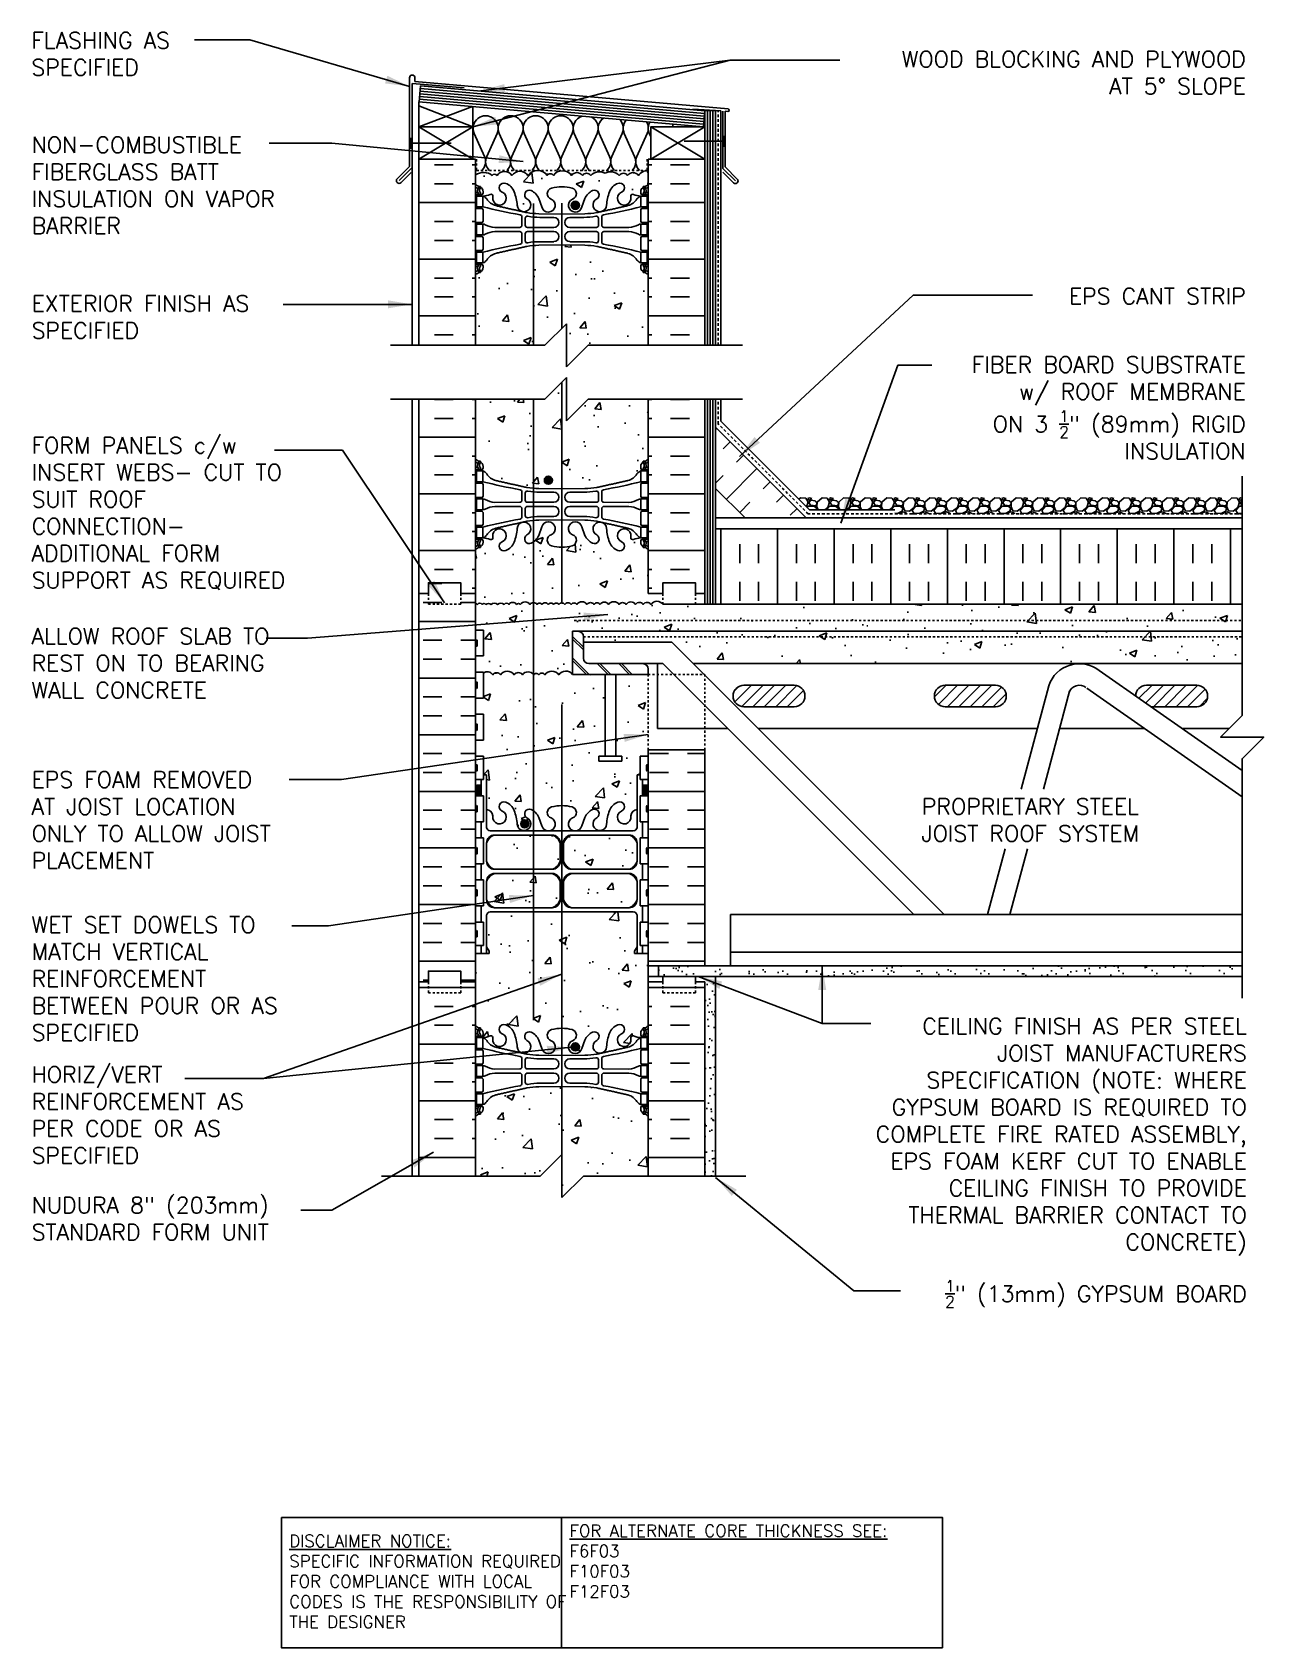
# Model space of a CAD drawing. Header units: inches. Extents: x 174.2 to 231.3, y 176.7 to 251.5.
import ezdxf

# ---------------------------------------------------------------- set-up
doc = ezdxf.new("R2010")
doc.units = ezdxf.units.IN
doc.header["$LTSCALE"] = 0.5
doc.header["$MEASUREMENT"] = 0
doc.linetypes.add('DASHED2', pattern=[0.375, 0.25, -0.125])
doc.linetypes.add('HIDDEN2', pattern=[0.1875, 0.125, -0.0625])
for name, color, linetype in [('HATCH', 12, 'Continuous'), ('Hidden2', 12, 'HIDDEN2'), ('line25', 2, 'Continuous'), ('LINE3', 3, 'Continuous'), ('LINE50', 5, 'Continuous'), ('LINE9', 9, 'Continuous'), ('TEXT', 4, 'Continuous'), ('Web_Edge', 9, 'Continuous')]:
    doc.layers.add(name, color=color, linetype=linetype)
doc.styles.add('DIM', font='romans.shx', dxfattribs={"width": 0.7})
doc.styles.add('ROMANS', font='romans.shx', dxfattribs={"height": 0.75})
doc.styles.get("Standard").update_dxf_attribs({"font": 'romans.shx', "height": 0.75})
doc.dimstyles.new('ext_12', dxfattribs={"dimscale": 12, "dimtxt": 0.075, "dimasz": 0.09375, "dimexe": 0.09375, "dimexo": 0.0625, "dimgap": 0.0625, "dimtad": 1, "dimdec": 1, "dimzin": 2, "dimdsep": 46, "dimlunit": 4, "dimtxsty": 'DIM', "dimcen": 0.09, "dimdle": 0.09375, "dimclrt": 4, "dimadec": 0, "dimazin": 0, "dimtfac": 1, "dimtdec": 1, "dimtmove": 2, "dimatfit": 3, "dimfxl": 1, "dimfrac": 2, "dimtolj": 1, "dimtzin": 0, "dimarcsym": 0})
pattern_1 = [(50, (0, 0), (3.5863, -0.31376), [0.375, -4.125]), (355, (0, 0), (-0.693757, 3.76096), [0.3, -3.3]), (100.4514, (0.299, -0.026), (2.892544, 3.4472), [0.3187, -3.50571]), (46.1842, (0, 1), (5.336207, -0.827596), [0.5625, -6.1875]), (96.6356, (0.4447, 0.931), (4.67331, 4.87059), [0.47805, -5.25857]), (351.1842, (0, 1), (4.67331, 4.87059), [0.45, -4.95]), (21, (0.5, 0.75), (2.984535, -2.013094), [0.375, -4.125]), (326, (0.5, 0.75), (1.216577, 3.62575), [0.3, -3.3]), (71.4514, (0.7487, 0.5822), (4.201112, 1.612656), [0.3187, -3.50571]), (37.5, (0, 0), (0.0607993, 1.6644693), [0, -3.26, 0, -3.35, 0, -3.3125]), (7.5, (0, 0), (1.315348, 1.972059), [0, -1.91, 0, -3.185, 0, -1.2625]), (327.5, (-1.115, 0), (2.669112, -0.1127744), [0, -1.25, 0, -3.9, 0, -5.175]), (317.5, (-1.615, 0), (2.915931, 0.500525), [0, -1.625, 0, -2.59, 0, -3.675])]

msp = doc.modelspace()

# ---------------------------------------------------------------- texts
at = {"layer": 'TEXT', "char_height": 0.75, "style": 'ROMANS'}
for s, insert, width, attachment_point in [('FLASHING AS \\PSPECIFIED', (174.167, 251.549), 8.7776, 1), ('\\A1;WOOD BLOCKING AND PLYWOOD \\PAT 5%%D SLOPE', (230.456, 250.676), 19.25453, 3), ('NON-COMBUSTIBLE\\PFIBERGLASS BATT INSULATION ON VAPOR BARRIER', (174.178, 246.71), 12.44051, 1), ('\\A1;EPS CANT STRIP', (230.456, 239.698), 9.59335, 3), ('EXTERIOR FINISH AS SPECIFIED', (174.177, 239.356), 12.44051, 1), ('\\A1;FIBER BOARD SUBSTRATE\\Pw/ ROOF MEMBRANE \\PON 3 {\\H0.7x;\\S1/2;}" (89mm) RIGID \\PINSULATION', (230.456, 236.523), 26.1134, 3), ('FORM PANELS c/w INSERT WEBS- CUT TO SUIT ROOF CONNECTION- ADDITIONAL FORM SUPPORT AS REQUIRED', (174.177, 229.247), 13.80752, 4), ('\\A1;{\\C4;ALLOW ROOF SLAB TO REST ON TO BEARING WALL CONCRETE}', (174.177, 223.94), 12.44051, 1), ('\\A1;{\\C4;EPS FOAM REMOVED AT JOIST LOCATION ONLY TO ALLOW JOIST PLACEMENT}', (174.177, 217.292), 12.44051, 1), ('PROPRIETARY STEEL \\PJOIST ROOF SYSTEM', (220.473, 216.046), 19.5775, 2), ('\\A1;{\\C4;WET SET DOWELS TO MATCH VERTICAL REINFORCEMENT BETWEEN POUR OR AS SPECIFIED}', (174.177, 210.567), 12.44051, 1), ('CEILING FINISH AS PER STEEL JOIST MANUFACTURERS SPECIFICATION (NOTE: WHERE GYPSUM BOARD IS REQUIRED TO COMPLETE FIRE RATED ASSEMBLY, EPS FOAM KERF CUT TO ENABLE CEILING FINISH TO PROVIDE THERMAL BARRIER CONTACT TO CONCRETE)', (230.504, 200.363), 19.5775, 6), ('HORIZ/VERT REINFORCEMENT AS PER CODE OR AS SPECIFIED', (174.177, 203.626), 12.44051, 1), ('NUDURA 8" (203mm) STANDARD FORM UNIT', (174.177, 197.57), 12.44051, 1), ('\\A1;{\\H0.7x;\\S1/2;}" (13mm) GYPSUM BOARD', (230.504, 193.088), 19.5775, 6)]:
    msp.add_mtext(s, dxfattribs=dict(at, insert=insert, width=width, attachment_point=attachment_point))
at = {"layer": 'TEXT', "char_height": 0.5625, "attachment_point": 4}
for s, insert, width in [('{\\LDISCLAIMER NOTICE:}\\PSPECIFIC INFORMATION REQUIRED FOR COMPLIANCE WITH LOCAL CODES IS THE RESPONSIBILITY OF THE DESIGNER', (186.121, 179.76), 14.00235), ('{\\LFOR ALTERNATE CORE THICKNESS SEE:\\P}F6F03\\PF10F03\\PF12F03', (199.113, 180.7), 23.33295)]:
    msp.add_mtext(s, dxfattribs=dict(at, insert=insert, width=width))

# ---------------------------------------------------------------- hatches: boundary and pattern name
at = {"layer": 'HATCH'}
h = msp.add_hatch(dxfattribs=at)
h.set_pattern_fill('INSUL', color=256, scale=7, style=0)
h.set_pattern_definition([(0, (-2731.406, -168.4687), (0, 2.625), []), (0, (-2731.406, -167.5937), (0, 2.625), [0.875, -0.875]), (0, (-2731.406, -166.7187), (0, 2.625), [0.875, -0.875])])
h.paths.add_polyline_path([(194.756, 245.669), (192.131, 245.669), (192.131, 237.044), (194.756, 237.044)])
h = msp.add_hatch(dxfattribs=at)
h.set_pattern_fill('INSUL', color=256, scale=7, style=0)
h.set_pattern_definition([(180, (3128.9172, -168.4687), (0, 2.625), []), (180, (3128.9172, -167.5937), (0, 2.625), [0.875, -0.875]), (180, (3128.9172, -166.7187), (0, 2.625), [0.875, -0.875])])
h.paths.add_polyline_path([(205.381, 245.669), (202.756, 245.669), (202.756, 237.044), (205.381, 237.044)])
h = msp.add_hatch(dxfattribs=at)
h.set_pattern_fill('AR-CONC', color=256, scale=0.5)
h.set_pattern_definition(pattern_1)
edge = h.paths.add_edge_path()
edge.add_arc((202.41, 200.954), 0.5, 46.21089, 66.42182)
edge.add_line((202.61, 201.412), (202.52, 201.412))
edge.add_line((202.52, 201.412), (202.52, 201.454))
edge.add_arc((202.66, 201.661), 0.25, 180, 235.9442, ccw=False)
edge.add_line((202.41, 201.661), (202.41, 201.728))
edge.add_arc((202.472, 201.728), 0.0625, 90, 180, ccw=False)
edge.add_line((202.472, 201.791), (202.52, 201.791))
edge.add_line((202.52, 201.791), (202.52, 201.861))
edge.add_line((202.52, 201.861), (202.415, 201.861))
edge.add_arc((202.537, 202.203), 0.364, 214.97751, 250.33874, ccw=False)
edge.add_arc((201.614, 201.592), 0.743, 32.79192, 73.81071)
edge.add_spline(control_points=[(201.821, 202.306), (200.384, 202.627)], knot_values=[0, 0, 1, 1], degree=1, periodic=0)
edge.add_arc((199.827, 199.695), 2.984, 79.25462, 90.09947)
edge.add_line((199.822, 202.679), (198.756, 202.695))
edge.add_line((198.756, 202.695), (197.689, 202.679))
edge.add_arc((197.684, 199.695), 2.984, 89.90053, 100.74538)
edge.add_spline(control_points=[(197.128, 202.627), (195.69, 202.306)], knot_values=[0, 0, 1, 1], degree=1, periodic=0)
edge.add_arc((195.897, 201.592), 0.743, 106.18929, 147.20808)
edge.add_arc((194.974, 202.203), 0.364, 289.66126, 325.02249, ccw=False)
edge.add_line((195.097, 201.861), (194.992, 201.861))
edge.add_line((194.992, 201.861), (194.992, 201.791))
edge.add_line((194.992, 201.791), (195.039, 201.791))
edge.add_arc((195.039, 201.728), 0.0625, 0, 90, ccw=False)
edge.add_line((195.102, 201.728), (195.102, 201.661))
edge.add_arc((194.852, 201.661), 0.25, 304.0558, 360, ccw=False)
edge.add_line((194.992, 201.454), (194.992, 201.412))
edge.add_line((194.992, 201.412), (194.902, 201.412))
edge.add_arc((195.102, 200.954), 0.5, 113.57818, 133.78911)
edge.add_line((194.756, 201.315), (194.756, 198.544))
edge.add_line((194.756, 198.544), (197.756, 198.544))
edge.add_line((197.756, 198.544), (198.756, 199.544))
edge.add_line((198.756, 199.544), (198.756, 198.544))
edge.add_line((198.756, 198.544), (198.756, 197.544))
edge.add_line((198.756, 197.544), (199.756, 198.544))
edge.add_line((199.756, 198.544), (202.756, 198.544))
edge.add_line((202.756, 198.544), (202.756, 201.315))
h.paths.add_polyline_path([(202.756, 207.541), (202.756, 208.861), (202.126, 208.861), (202.126, 208.974), (202.246, 209.174), (202.246, 210.642, 0.268138), (202.084, 210.791), (195.427, 210.791, 0.268156), (195.266, 210.642), (195.266, 209.174), (195.386, 208.974), (195.386, 208.861), (194.756, 208.861), (194.756, 207.541), (194.756, 205.507, 0.088416), (194.902, 205.41), (194.992, 205.41), (194.992, 205.368, -0.249069), (195.102, 205.161), (195.102, 205.093, -0.414214), (195.039, 205.031), (194.992, 205.031), (194.992, 204.961), (195.097, 204.961, 0.085348), (195.426, 205.036, -0.669601), (195.559, 204.916, 2.087231), (195.993, 205.141, -1), (196.156, 205.549, -0.21345), (196.548, 205.16, -0.068226), (196.684, 204.532, 1.753171), (197.135, 204.829, -0.940793), (197.338, 205.212, -0.173075), (197.684, 204.845), (197.827, 204.459, 1.612474), (198.258, 204.818, -0.734872), (198.282, 205.329, -0.068475), (198.756, 205.391, -0.068475), (199.23, 205.329, -0.734872), (199.253, 204.818, 1.612474), (199.684, 204.459), (199.827, 204.845, -0.173075), (200.173, 205.212, -0.940793), (200.376, 204.829, 1.753171), (200.827, 204.532, -0.068226), (200.963, 205.16, -0.21345), (201.355, 205.549, -1), (201.519, 205.141, 2.087231), (201.953, 204.916, -0.669601), (202.085, 205.036, 0.085348), (202.415, 204.961), (202.52, 204.961), (202.52, 205.031), (202.472, 205.031, -0.414214), (202.41, 205.093), (202.41, 205.161, -0.249069), (202.52, 205.368), (202.52, 205.41), (202.61, 205.41, 0.088416), (202.756, 205.507)])
h.paths.add_polyline_path([(198.679, 212.194, 0.225652), (198.304, 212.569), (195.641, 212.569, 0.225652), (195.266, 212.194), (195.266, 211.353, 0.225652), (195.641, 210.978), (198.304, 210.978, 0.225652), (198.679, 211.353)])
h.paths.add_polyline_path([(198.679, 213.975, 0.225652), (198.304, 214.35), (195.641, 214.35, 0.225652), (195.266, 213.975), (195.266, 213.134, 0.225652), (195.641, 212.759), (198.304, 212.759, 0.225652), (198.679, 213.134)])
h.paths.add_polyline_path([(202.246, 213.975, 0.225652), (201.871, 214.35), (199.207, 214.35, 0.225652), (198.832, 213.975), (198.832, 213.134, 0.225652), (199.207, 212.759), (201.871, 212.759, 0.225652), (202.246, 213.134)])
h.paths.add_polyline_path([(202.246, 212.194, 0.225652), (201.871, 212.569), (199.207, 212.569, 0.225652), (198.832, 212.194), (198.832, 211.353, 0.225652), (199.207, 210.978), (201.871, 210.978, 0.225652), (202.246, 211.353)])
h.paths.add_polyline_path([(202.391, 217.996), (202.756, 217.996), (202.756, 218.291), (202.756, 221.791), (201.256, 221.791), (201.256, 217.999), (201.534, 217.999), (201.534, 217.772), (201.275, 217.772), (201.006, 217.772), (200.477, 217.772), (200.477, 217.999), (200.756, 217.999), (200.756, 221.791), (199.256, 221.791, 0.506158), (198.612, 221.777, 0.520567), (197.968, 221.777, 0.520567), (197.686, 221.777, 0.520567), (197.451, 221.777, 0.520567), (196.933, 221.777, 0.520567), (196.542, 221.777, 0.520567), (195.907, 221.777, 0.520567), (195.557, 221.777, 0.408907), (195.121, 221.858), (195.121, 220.696), (194.756, 220.696), (194.756, 219.946), (195.121, 219.946), (195.121, 218.746), (194.756, 218.746), (194.756, 217.996), (195.121, 217.996), (195.121, 217.212, -0.385423), (195.166, 217.163), (195.166, 217.133), (195.266, 217.133), (195.266, 215.531, -0.380397), (195.559, 215.236, 2.087231), (195.993, 215.461, -1), (196.156, 215.869, -0.21345), (196.548, 215.48, -0.068226), (196.684, 214.852, 1.753171), (197.135, 215.149, -0.940793), (197.338, 215.532, -0.173075), (197.684, 215.165), (197.827, 214.779, 1.612474), (198.258, 215.138, -0.734872), (198.282, 215.649, -0.068475), (198.756, 215.711, -0.068475), (199.23, 215.649, -0.734872), (199.253, 215.138, 1.612474), (199.684, 214.779), (199.827, 215.165, -0.173075), (200.173, 215.532, -0.940793), (200.376, 215.149, 1.753171), (200.827, 214.852, -0.068226), (200.963, 215.48, -0.21345), (201.355, 215.869, -1), (201.519, 215.461, 2.087231), (201.953, 215.236, -0.380392), (202.246, 215.531), (202.246, 217.133), (202.346, 217.133), (202.346, 217.163, -0.385423), (202.391, 217.212)])
h.paths.add_polyline_path([(230.288, 225.041), (203.443, 225.041, 0.514297), (202.884, 225.036, 0.520567), (202.532, 225.036, 0.520567), (202.174, 225.036, 0.520567), (201.735, 225.036, 0.520567), (201.409, 225.036, 0.520567), (200.923, 225.036, 0.520567), (200.522, 225.036, 0.520567), (200.251, 225.036, 0.520567), (199.921, 225.036, 0.520567), (199.449, 225.036, 0.520567), (199.185, 225.036, 0.520567), (198.888, 225.036, 0.520567), (198.619, 225.036, 0.520567), (198.372, 225.036, 0.520567), (198.126, 225.036, 0.520567), (197.834, 225.036, 0.520567), (197.607, 225.036, 0.520567), (197.277, 225.036, 0.520567), (196.828, 225.036, 0.520567), (196.658, 225.036, 0.520567), (196.299, 225.036, 0.520567), (196.082, 225.036, 0.360276), (195.775, 225.036, 0.362638), (195.475, 225.036, 0.376349), (195.231, 225.036, 0.520567), (195.062, 225.036, 0.520567), (194.84, 225.036, 0.270135), (194.756, 225.075), (194.756, 223.846), (195.121, 223.846), (195.121, 222.646), (194.756, 222.646), (194.756, 221.896), (195.121, 221.896), (195.121, 221.858, -0.408907), (195.557, 221.777, -0.520567), (195.907, 221.777, -0.520567), (196.542, 221.777, -0.520567), (196.933, 221.777, -0.520567), (197.451, 221.777, -0.520567), (197.686, 221.777, -0.520567), (197.968, 221.777, -0.520567), (198.612, 221.777, -0.506158), (199.256, 221.791), (199.256, 223.791), (199.506, 223.791), (230.288, 223.791)])
h.paths.add_polyline_path([(230.288, 223.541), (199.756, 223.541), (199.756, 223.291), (203.857, 223.291), (204.857, 222.291), (230.288, 222.291)], flags=17)
h.paths.add_polyline_path([(230.288, 223.791), (199.506, 223.791, -0.414214), (199.756, 223.541), (230.288, 223.541)], flags=17)
h.paths.add_polyline_path([(202.756, 227.576, 0.088416), (202.61, 227.673), (202.52, 227.673), (202.52, 227.715, -0.249069), (202.41, 227.922), (202.41, 227.989, -0.414214), (202.472, 228.052), (202.52, 228.052), (202.52, 228.122), (202.415, 228.122, 0.087457), (202.077, 228.043, -0.638777), (201.953, 228.167, 2.087231), (201.519, 227.942, -1), (201.355, 227.533, -0.21345), (200.963, 227.922, -0.068226), (200.827, 228.55, 1.753171), (200.376, 228.254, -0.940793), (200.173, 227.87, -0.173075), (199.827, 228.237), (199.684, 228.624, 1.612474), (199.253, 228.264, -0.734872), (199.23, 227.753, -0.068475), (198.756, 227.691, -0.068475), (198.282, 227.753, -0.734872), (198.258, 228.264, 1.612474), (197.827, 228.624), (197.684, 228.237, -0.173075), (197.338, 227.87, -0.940793), (197.135, 228.254, 1.753171), (196.684, 228.55, -0.068226), (196.548, 227.922, -0.21345), (196.156, 227.533, -1), (195.993, 227.942, 2.087231), (195.559, 228.167, -0.638777), (195.434, 228.043, 0.087457), (195.097, 228.122), (194.992, 228.122), (194.992, 228.052), (195.039, 228.052, -0.414214), (195.102, 227.989), (195.102, 227.922, -0.249069), (194.992, 227.715), (194.992, 227.673), (194.902, 227.673, 0.088416), (194.756, 227.576), (194.756, 225.541), (194.756, 225.075, -0.270135), (194.84, 225.036, -0.520567), (195.062, 225.036, -0.520567), (195.231, 225.036, -0.376349), (195.475, 225.036, -0.362638), (195.775, 225.036, -0.360276), (196.082, 225.036, -0.520567), (196.299, 225.036, -0.520567), (196.658, 225.036, -0.520567), (196.828, 225.036, -0.520567), (197.277, 225.036, -0.520567), (197.607, 225.036, -0.520567), (197.834, 225.036, -0.520567), (198.126, 225.036, -0.520567), (198.372, 225.036, -0.520567), (198.619, 225.036, -0.520567), (198.888, 225.036, -0.520567), (199.185, 225.036, -0.520567), (199.449, 225.036, -0.520567), (199.921, 225.036, -0.520567), (200.251, 225.036, -0.520567), (200.522, 225.036, -0.520567), (200.923, 225.036, -0.520567), (201.409, 225.036, -0.520567), (201.735, 225.036, -0.520567), (202.174, 225.036, -0.520567), (202.532, 225.036, -0.520567), (202.884, 225.036, -0.514297), (203.443, 225.041), (203.443, 225.541), (202.756, 225.541)])
edge = h.paths.add_edge_path()
edge.add_spline(control_points=[(201.821, 241.306), (200.384, 241.626)], knot_values=[0, 0, 1, 1], degree=1, periodic=0)
edge.add_arc((199.827, 238.694), 2.984, 79.25462, 90.09947)
edge.add_line((199.822, 241.678), (198.756, 241.694))
edge.add_line((198.756, 241.694), (197.689, 241.678))
edge.add_arc((197.684, 238.694), 2.984, 89.90053, 100.74538)
edge.add_spline(control_points=[(197.128, 241.626), (195.69, 241.306)], knot_values=[0, 0, 1, 1], degree=1, periodic=0)
edge.add_arc((195.897, 240.592), 0.743, 106.18929, 147.20808)
edge.add_arc((194.974, 241.203), 0.364, 289.66126, 325.02249, ccw=False)
edge.add_line((195.097, 240.86), (194.992, 240.86))
edge.add_line((194.992, 240.86), (194.992, 240.79))
edge.add_line((194.992, 240.79), (195.039, 240.79))
edge.add_arc((195.039, 240.728), 0.0625, 0, 90, ccw=False)
edge.add_line((195.102, 240.728), (195.102, 240.66))
edge.add_arc((194.852, 240.66), 0.25, 304.0558, 360, ccw=False)
edge.add_line((194.992, 240.453), (194.992, 240.411))
edge.add_line((194.992, 240.411), (194.902, 240.411))
edge.add_arc((195.102, 239.953), 0.5, 113.57818, 133.78911)
edge.add_line((194.756, 240.314), (194.756, 237.044))
edge.add_line((194.756, 237.044), (197.974, 237.044))
edge.add_line((197.974, 237.044), (198.974, 238.044))
edge.add_line((198.974, 238.044), (198.974, 236.044))
edge.add_line((198.974, 236.044), (199.974, 237.044))
edge.add_line((199.974, 237.044), (202.756, 237.044))
edge.add_line((202.756, 237.044), (202.756, 240.314))
edge.add_arc((202.41, 239.953), 0.5, 46.21089, 66.42182)
edge.add_line((202.61, 240.411), (202.52, 240.411))
edge.add_line((202.52, 240.411), (202.52, 240.453))
edge.add_arc((202.66, 240.66), 0.25, 180, 235.9442, ccw=False)
edge.add_line((202.41, 240.66), (202.41, 240.728))
edge.add_arc((202.472, 240.728), 0.0625, 90, 180, ccw=False)
edge.add_line((202.472, 240.79), (202.52, 240.79))
edge.add_line((202.52, 240.79), (202.52, 240.86))
edge.add_line((202.52, 240.86), (202.415, 240.86))
edge.add_arc((202.537, 241.203), 0.364, 214.97751, 250.33874, ccw=False)
edge.add_arc((201.614, 240.592), 0.743, 32.79192, 73.81071)
h.paths.add_polyline_path([(202.756, 245.134, 0.259173), (202.304, 244.915, 0.520567), (201.805, 244.915, 0.520567), (201.418, 244.915, 0.336749), (200.756, 245.02, 0.336749), (200.094, 244.915, 0.520567), (199.707, 244.915, 0.520567), (199.207, 244.915, 0.520567), (198.361, 244.915, 0.520567), (198.078, 244.915, 0.520567), (197.184, 244.915, 0.520567), (196.444, 244.915, 0.520567), (195.751, 244.915, 0.520567), (195.531, 244.915, 0.321585), (194.756, 244.94), (194.756, 244.506, 0.088416), (194.902, 244.409), (194.992, 244.409), (194.992, 244.367, -0.249069), (195.102, 244.16), (195.102, 244.093, -0.414214), (195.039, 244.03), (194.992, 244.03), (194.992, 243.96), (195.097, 243.96, 0.085348), (195.426, 244.036, -0.669601), (195.559, 243.915, 2.087231), (195.993, 244.14, -1), (196.156, 244.549, -0.21345), (196.548, 244.16, -0.069923), (196.685, 243.516, 1.702394), (197.135, 243.828, -0.940793), (197.338, 244.212, -0.173075), (197.684, 243.845), (197.827, 243.458, 1.612474), (198.258, 243.818, -0.734872), (198.282, 244.329, -0.068475), (198.756, 244.391, -0.068475), (199.23, 244.329, -0.734872), (199.253, 243.818, 1.612474), (199.684, 243.458), (199.827, 243.845, -0.173075), (200.173, 244.212, -0.940793), (200.376, 243.828, 1.702394), (200.826, 243.516, -0.069923), (200.963, 244.16, -0.21345), (201.355, 244.549, -1), (201.519, 244.14, 2.087231), (201.953, 243.915, -0.669601), (202.085, 244.036, 0.085348), (202.415, 243.96), (202.52, 243.96), (202.52, 244.03), (202.472, 244.03, -0.414214), (202.41, 244.093), (202.41, 244.16, -0.249069), (202.52, 244.367), (202.52, 244.409), (202.61, 244.409, 0.088416), (202.756, 244.506)])
h = msp.add_hatch(dxfattribs=at)
h.set_pattern_fill('AR-CONC', color=256, scale=0.5)
h.set_pattern_definition(pattern_1)
edge = h.paths.add_edge_path()
edge.add_line((202.756, 234.544), (199.974, 234.544))
edge.add_line((199.974, 234.544), (198.974, 233.544))
edge.add_line((198.974, 233.544), (198.974, 235.544))
edge.add_line((198.974, 235.544), (197.974, 234.544))
edge.add_line((197.974, 234.544), (194.756, 234.544))
edge.add_line((194.756, 234.544), (194.756, 231.768))
edge.add_arc((195.102, 232.129), 0.5, 226.21089, 246.42182)
edge.add_line((194.902, 231.671), (194.992, 231.671))
edge.add_line((194.992, 231.671), (194.992, 231.629))
edge.add_arc((194.852, 231.422), 0.25, 0, 55.9442, ccw=False)
edge.add_line((195.102, 231.422), (195.102, 231.354))
edge.add_arc((195.039, 231.354), 0.0625, -90, 0, ccw=False)
edge.add_line((195.039, 231.292), (194.992, 231.292))
edge.add_line((194.992, 231.292), (194.992, 231.222))
edge.add_line((194.992, 231.222), (195.097, 231.222))
edge.add_arc((194.974, 230.879), 0.364, 32.04242, 70.33874, ccw=False)
edge.add_arc((195.897, 231.49), 0.743, 214.22802, 253.81071)
edge.add_spline(control_points=[(195.69, 230.776), (197.128, 230.456)], knot_values=[0, 0, 1, 1], degree=1, periodic=0)
edge.add_arc((197.684, 233.388), 2.984, 259.25462, 270.09947)
edge.add_line((197.689, 230.404), (198.756, 230.388))
edge.add_line((198.756, 230.388), (199.822, 230.404))
edge.add_arc((199.827, 233.388), 2.984, 269.90053, 280.74538)
edge.add_spline(control_points=[(200.384, 230.456), (201.821, 230.776)], knot_values=[0, 0, 1, 1], degree=1, periodic=0)
edge.add_arc((201.614, 231.49), 0.743, 286.18929, 325.77198)
edge.add_arc((202.537, 230.879), 0.364, 109.66126, 147.95758, ccw=False)
edge.add_line((202.415, 231.222), (202.52, 231.222))
edge.add_line((202.52, 231.222), (202.52, 231.292))
edge.add_line((202.52, 231.292), (202.472, 231.292))
edge.add_arc((202.472, 231.354), 0.0625, 180, 270, ccw=False)
edge.add_line((202.41, 231.354), (202.41, 231.422))
edge.add_arc((202.66, 231.422), 0.25, 124.0558, 180, ccw=False)
edge.add_line((202.52, 231.629), (202.52, 231.671))
edge.add_line((202.52, 231.671), (202.61, 231.671))
edge.add_arc((202.41, 232.129), 0.5, 293.57818, 313.78911)
edge.add_line((202.756, 231.768), (202.756, 234.544))
h = msp.add_hatch(dxfattribs=at)
h.set_pattern_fill('INSUL', color=256, scale=7, style=0)
h.set_pattern_definition([(0, (-2731.406, -171.4683), (0, 2.625), []), (0, (-2731.406, -170.5933), (0, 2.625), [0.875, -0.875]), (0, (-2731.406, -169.7183), (0, 2.625), [0.875, -0.875])])
h.paths.add_polyline_path([(194.756, 234.541), (192.131, 234.541), (192.131, 225.541), (192.568, 225.541), (192.568, 226.041), (194.068, 226.041), (194.068, 225.541), (194.756, 225.541)])
h = msp.add_hatch(dxfattribs=at)
h.set_pattern_fill('INSUL', color=256, scale=7, style=0)
h.set_pattern_definition([(180, (3128.9172, -171.4683), (0, 2.625), []), (180, (3128.9172, -170.5933), (0, 2.625), [0.875, -0.875]), (180, (3128.9172, -169.7183), (0, 2.625), [0.875, -0.875])])
h.paths.add_polyline_path([(205.381, 234.541), (202.756, 234.541), (202.756, 225.541), (203.443, 225.541), (203.443, 226.041), (204.943, 226.041), (204.943, 225.541), (205.381, 225.541)])
h = msp.add_hatch(dxfattribs=at)
h.set_pattern_fill('INSUL', color=256, scale=7, angle=45, style=0)
h.set_pattern_definition([(45, (98.5775, 70.14), (-1.856155, 1.856155), []), (45, (97.9588, 70.7588), (-1.856155, 1.856155), [0.875, -0.875]), (45, (97.34, 71.3776), (-1.856155, 1.856155), [0.875, -0.875])])
h.paths.add_polyline_path([(207.129, 229.166), (209.957, 229.166), (205.881, 233.243), (205.881, 230.415)])
h = msp.add_hatch(dxfattribs=at)
h.set_pattern_fill('INSUL', color=256, scale=7, angle=90, style=0)
h.set_pattern_definition([(90, (227.1246, 226.949), (-2.625, 2e-16), []), (90, (226.2496, 226.949), (-2.625, 2e-16), [0.875, -0.875]), (90, (225.3746, 226.949), (-2.625, 2e-16), [0.875, -0.875])])
h.paths.add_polyline_path([(230.288, 228.541), (224.03, 228.541), (224.03, 225.041), (230.288, 225.041)])
h.paths.add_polyline_path([(205.881, 228.541), (205.881, 225.041), (224.021, 225.041), (224.021, 228.541)])
h = msp.add_hatch(dxfattribs=at)
h.set_pattern_fill('INSUL', color=256, scale=7, style=0)
h.set_pattern_definition([(0, (204.5733, 216.371), (0, 2.625), []), (0, (204.5733, 217.246), (0, 2.625), [0.875, -0.875]), (0, (204.5733, 218.121), (0, 2.625), [0.875, -0.875])])
h.paths.add_polyline_path([(205.381, 218.291), (202.756, 218.291), (202.756, 208.291), (205.381, 208.291)])
h.paths.add_polyline_path([(192.131, 207.541), (192.568, 207.541), (192.568, 208.041), (194.068, 208.041), (194.068, 207.541), (194.756, 207.541), (194.756, 225.541), (194.068, 225.541), (194.068, 226.041), (192.568, 226.041), (192.568, 225.541), (192.131, 225.541)])
h = msp.add_hatch(dxfattribs=at)
h.set_pattern_fill('ANSI31', color=256, scale=3, style=0)
h.set_pattern_definition([(45, (217.40247, 220.53788), (-0.265165, 0.265165), [])])
h.paths.add_polyline_path([(218.856, 220.292, 1), (218.856, 221.291), (216.524, 221.291, 1), (216.524, 220.292)])
h.paths.add_polyline_path([(228.187, 220.292, 1), (228.187, 221.291), (225.855, 221.291, 0.413962), (225.356, 220.792), (226.07, 220.292)])
h.paths.add_polyline_path([(209.525, 221.291), (207.193, 221.291, 1), (207.193, 220.292), (209.525, 220.292, 1)])
h = msp.add_hatch(dxfattribs=at)
h.set_pattern_fill('AR-SAND', color=256, scale=0.5, style=0)
h.set_pattern_definition([(37.5, (212.7261, 208.0375), (-0.031497, 0.963412), [0, -0.76, 0, -0.85, 0, -0.8125]), (7.5, (212.7261, 208.0375), (0.88489, 1.41107), [0, -0.41, 0, -0.685, 0, -0.2625]), (327.5, (212.1111, 208.0375), (1.55707, 0.00283), [0, -0.25, 0, -0.9, 0, -1.175]), (317.5, (212.1111, 208.0375), (1.50306, 0.43884), [0, -0.125, 0, -0.59, 0, -0.675])])
h.paths.add_polyline_path([(230.288, 208.291), (203.234, 208.291), (203.234, 207.791), (230.288, 207.791)])
h.paths.add_polyline_path([(205.381, 205.006), (205.881, 204.057), (205.881, 207.791), (205.381, 207.791)])
h.paths.add_polyline_path([(205.381, 198.482), (205.881, 198.482), (205.881, 204.057), (205.381, 205.006)])
h = msp.add_hatch(dxfattribs=at)
h.set_pattern_fill('INSUL', color=256, scale=7, style=0)
h.set_pattern_definition([(0, (-2731.406, -207.4683), (0, 2.625), []), (0, (-2731.406, -206.5933), (0, 2.625), [0.875, -0.875]), (0, (-2731.406, -205.7183), (0, 2.625), [0.875, -0.875])])
h.paths.add_polyline_path([(192.131, 198.544), (194.756, 198.544), (194.756, 207.541), (194.068, 207.541), (194.068, 208.041), (192.568, 208.041), (192.568, 207.541), (192.131, 207.541)])
h = msp.add_hatch(dxfattribs=at)
h.set_pattern_fill('INSUL', color=256, scale=7, style=0)
h.set_pattern_definition([(180, (3128.9172, -207.4683), (0, 2.625), []), (180, (3128.9172, -206.5933), (0, 2.625), [0.875, -0.875]), (180, (3128.9172, -205.7183), (0, 2.625), [0.875, -0.875])])
h.paths.add_polyline_path([(202.756, 198.544), (205.381, 198.544), (205.381, 207.541), (204.943, 207.541), (204.943, 208.041), (203.443, 208.041), (203.443, 207.541), (202.756, 207.541)])
h = msp.add_hatch(dxfattribs=at)
h.set_pattern_fill('AR-SAND', color=256, scale=0.5, style=0)
h.set_pattern_definition([(37.5, (86.2712, 27.31815), (-0.0314967, 0.963412), [0, -0.76, 0, -0.85, 0, -0.8125]), (7.5, (86.2712, 27.3182), (0.884888, 1.411073), [0, -0.41, 0, -0.685, 0, -0.2625]), (327.5, (85.6562, 27.31815), (1.557071, 0.0028295), [0, -0.25, 0, -0.9, 0, -1.175]), (317.5, (85.6562, 27.3182), (1.503063, 0.438838), [0, -0.125, 0, -0.59, 0, -0.675])])
h.paths.add_polyline_path([(205.381, 205.006), (205.881, 204.057), (205.881, 207.791), (205.381, 207.791)])
h.paths.add_polyline_path([(205.381, 198.482), (205.881, 198.482), (205.881, 204.057), (205.381, 205.006)])
at = {"layer": 'LINE3'}
h = msp.add_hatch(color=256, dxfattribs=at)
h.paths.add_polyline_path([(199.564, 243.565, 0.831395), (199.195, 243.565)])
h.paths.add_polyline_path([(199.567, 243.531, 0.045935), (199.564, 243.565), (199.195, 243.565, 0.045935), (199.192, 243.531, 1)])
h = msp.add_hatch(color=256, dxfattribs=at)
h.paths.add_polyline_path([(198.316, 230.827, 0.831395), (197.947, 230.827)])
h.paths.add_polyline_path([(198.319, 230.792, 0.045935), (198.316, 230.827), (197.947, 230.827, 0.045935), (197.944, 230.792, 1)])
h = msp.add_hatch(color=256, dxfattribs=at)
h.paths.add_polyline_path([(197.222, 214.833, -0.831395), (196.853, 214.833)])
h.paths.add_polyline_path([(197.225, 214.867, -0.045935), (197.222, 214.833), (196.853, 214.833, -0.045935), (196.85, 214.867, -1)])
h = msp.add_hatch(color=256, dxfattribs=at)
h.paths.add_polyline_path([(199.564, 204.566, 0.831395), (199.195, 204.566)])
h.paths.add_polyline_path([(199.567, 204.531, 0.045935), (199.564, 204.566), (199.195, 204.566, 0.045935), (199.192, 204.531, 1)])

# ---------------------------------------------------------------- linework, layer by layer
at = {"layer": 'HATCH'}
for p, q in [((191.693, 245.331), (191.693, 249.443)), ((191.943, 249.267), (191.943, 249.443)), ((191.818, 245.28), (191.818, 249.184)), ((194.222, 248.974), (191.818, 249.184)), ((206.462, 247.997), (191.943, 249.267)), ((205.337, 247.418), (192.168, 248.57)), ((205.348, 247.542), (192.179, 248.694)), ((205.358, 247.667), (192.189, 248.819)), ((205.369, 247.791), (192.2, 248.944)), ((192.131, 248.147), (194.631, 247.169)), ((194.62, 248.104), (192.131, 247.169)), ((205.326, 247.293), (192.157, 248.445)), ((206.131, 247.903), (204.824, 247.994)), ((205.506, 237.044), (205.506, 247.92)), ((205.631, 237.044), (205.631, 247.92)), ((205.756, 237.044), (205.756, 247.92)), ((206.131, 237.044), (206.131, 247.903)), ((206.224, 245.235), (206.224, 247.895)), ((206.455, 247.884), (206.318, 247.892)), ((206.318, 245.318), (206.318, 247.892)), ((194.631, 245.669), (192.131, 247.169)), ((194.631, 247.169), (192.131, 245.669)), ((202.881, 245.669), (205.381, 247.169)), ((202.881, 247.169), (205.381, 245.669)), ((194.694, 246.865), (195.173, 245.792)), ((195.753, 246.866), (195.274, 245.792)), ((195.853, 246.865), (196.332, 245.792)), ((196.912, 246.866), (196.433, 245.792)), ((197.012, 246.865), (197.492, 245.792)), ((198.071, 246.866), (197.592, 245.792)), ((198.172, 246.865), (198.651, 245.792)), ((199.23, 246.866), (198.752, 245.792)), ((199.331, 246.865), (199.811, 245.792)), ((200.39, 246.866), (199.911, 245.792)), ((200.49, 246.865), (200.97, 245.792)), ((201.549, 246.866), (201.07, 245.792)), ((201.65, 246.865), (202.129, 245.792)), ((202.709, 246.866), (202.23, 245.792)), ((202.809, 246.865), (202.881, 246.705)), ((191.693, 245.331), (191.124, 244.763)), ((191.818, 245.28), (191.213, 244.674)), ((191.768, 245.053), (191.301, 244.586)), ((206.211, 245.071), (206.71, 244.573)), ((206.224, 245.235), (206.798, 244.661)), ((206.318, 245.318), (206.887, 244.75)), ((205.506, 225.041), (205.506, 234.541)), ((205.631, 225.041), (205.631, 234.541)), ((205.756, 225.041), (205.756, 234.541)), ((206.131, 233.523), (206.131, 234.541)), ((210.238, 229.416), (206.131, 233.523)), ((209.818, 229.98), (209.743, 229.911)), ((210.058, 229.959), (209.818, 229.979)), ((210.169, 229.781), (210.059, 229.961)), ((210.227, 229.98), (210.157, 229.95)), ((210.157, 229.95), (210.197, 229.85)), ((210.197, 229.85), (210.347, 229.94)), ((210.297, 229.86), (210.197, 229.76)), ((210.348, 229.94), (210.228, 229.98)), ((210.498, 229.831), (210.298, 229.861)), ((210.579, 229.758), (210.499, 229.828)), ((210.818, 229.98), (210.588, 229.77)), ((211.058, 229.959), (210.818, 229.979)), ((211.169, 229.781), (211.059, 229.961)), ((211.227, 229.98), (211.157, 229.95)), ((211.157, 229.95), (211.197, 229.85)), ((211.197, 229.85), (211.347, 229.94)), ((211.297, 229.86), (211.197, 229.76)), ((211.348, 229.94), (211.228, 229.98)), ((211.498, 229.831), (211.298, 229.861)), ((211.579, 229.758), (211.499, 229.828)), ((211.818, 229.98), (211.588, 229.77)), ((212.058, 229.959), (211.818, 229.979)), ((212.169, 229.781), (212.059, 229.961)), ((212.227, 229.98), (212.157, 229.95)), ((212.157, 229.95), (212.197, 229.85)), ((212.197, 229.85), (212.347, 229.94)), ((212.297, 229.86), (212.197, 229.76)), ((212.348, 229.94), (212.228, 229.98)), ((212.498, 229.831), (212.298, 229.861)), ((212.579, 229.758), (212.499, 229.828)), ((212.818, 229.98), (212.588, 229.77)), ((213.058, 229.959), (212.818, 229.979)), ((213.169, 229.781), (213.059, 229.961)), ((213.227, 229.98), (213.157, 229.95)), ((213.157, 229.95), (213.197, 229.85)), ((213.197, 229.85), (213.347, 229.94)), ((213.297, 229.86), (213.197, 229.76)), ((213.348, 229.94), (213.228, 229.98)), ((213.498, 229.831), (213.298, 229.861)), ((213.579, 229.758), (213.499, 229.828)), ((213.818, 229.98), (213.588, 229.77)), ((214.058, 229.959), (213.818, 229.979)), ((214.169, 229.781), (214.059, 229.961)), ((214.227, 229.98), (214.157, 229.95)), ((214.157, 229.95), (214.197, 229.85)), ((214.197, 229.85), (214.347, 229.94)), ((214.297, 229.86), (214.197, 229.76)), ((214.348, 229.94), (214.228, 229.98)), ((214.498, 229.831), (214.298, 229.861)), ((214.579, 229.758), (214.499, 229.828)), ((214.818, 229.98), (214.588, 229.77)), ((215.058, 229.959), (214.818, 229.979)), ((215.169, 229.781), (215.059, 229.961)), ((215.227, 229.98), (215.157, 229.95)), ((215.157, 229.95), (215.197, 229.85)), ((215.197, 229.85), (215.347, 229.94)), ((215.297, 229.86), (215.197, 229.76)), ((215.348, 229.94), (215.228, 229.98)), ((215.498, 229.831), (215.298, 229.861)), ((215.579, 229.758), (215.499, 229.828)), ((215.818, 229.98), (215.588, 229.77)), ((216.058, 229.959), (215.818, 229.979)), ((216.169, 229.781), (216.059, 229.961)), ((216.227, 229.98), (216.157, 229.95)), ((216.157, 229.95), (216.197, 229.85)), ((216.197, 229.85), (216.347, 229.94)), ((216.297, 229.86), (216.197, 229.76)), ((216.348, 229.94), (216.228, 229.98)), ((216.498, 229.831), (216.298, 229.861)), ((216.579, 229.758), (216.499, 229.828)), ((216.818, 229.98), (216.588, 229.77)), ((217.058, 229.959), (216.818, 229.979)), ((217.169, 229.781), (217.059, 229.961)), ((217.227, 229.98), (217.157, 229.95)), ((217.157, 229.95), (217.197, 229.85)), ((217.197, 229.85), (217.347, 229.94)), ((217.297, 229.86), (217.197, 229.76)), ((217.348, 229.94), (217.228, 229.98)), ((217.498, 229.831), (217.298, 229.861)), ((217.579, 229.758), (217.499, 229.828)), ((217.818, 229.98), (217.588, 229.77)), ((218.058, 229.959), (217.818, 229.979)), ((218.169, 229.781), (218.059, 229.961)), ((218.227, 229.98), (218.157, 229.95)), ((218.157, 229.95), (218.197, 229.85)), ((218.197, 229.85), (218.347, 229.94)), ((218.297, 229.86), (218.197, 229.76)), ((218.348, 229.94), (218.228, 229.98)), ((218.498, 229.831), (218.298, 229.861)), ((218.579, 229.758), (218.499, 229.828)), ((218.818, 229.98), (218.588, 229.77)), ((219.058, 229.959), (218.818, 229.979)), ((219.169, 229.781), (219.059, 229.961)), ((219.227, 229.98), (219.157, 229.95)), ((219.157, 229.95), (219.197, 229.85)), ((219.197, 229.85), (219.347, 229.94)), ((219.297, 229.86), (219.197, 229.76)), ((219.348, 229.94), (219.228, 229.98)), ((219.498, 229.831), (219.298, 229.861)), ((219.579, 229.758), (219.499, 229.828)), ((219.818, 229.98), (219.588, 229.77)), ((220.058, 229.959), (219.818, 229.979)), ((220.169, 229.781), (220.059, 229.961)), ((220.227, 229.98), (220.157, 229.95)), ((220.157, 229.95), (220.197, 229.85)), ((220.197, 229.85), (220.347, 229.94)), ((220.297, 229.86), (220.197, 229.76)), ((220.348, 229.94), (220.228, 229.98)), ((220.498, 229.831), (220.298, 229.861)), ((220.579, 229.758), (220.499, 229.828)), ((220.818, 229.98), (220.588, 229.77)), ((221.058, 229.959), (220.818, 229.979)), ((221.169, 229.781), (221.059, 229.961)), ((221.227, 229.98), (221.157, 229.95)), ((221.157, 229.95), (221.197, 229.85)), ((221.197, 229.85), (221.347, 229.94)), ((221.297, 229.86), (221.197, 229.76)), ((221.348, 229.94), (221.228, 229.98)), ((221.498, 229.831), (221.298, 229.861)), ((221.579, 229.758), (221.499, 229.828)), ((221.818, 229.98), (221.588, 229.77)), ((222.058, 229.959), (221.818, 229.979)), ((222.169, 229.781), (222.059, 229.961)), ((222.227, 229.98), (222.157, 229.95)), ((222.157, 229.95), (222.197, 229.85)), ((222.197, 229.85), (222.347, 229.94)), ((222.297, 229.86), (222.197, 229.76)), ((222.348, 229.94), (222.228, 229.98)), ((222.498, 229.831), (222.298, 229.861)), ((222.579, 229.758), (222.499, 229.828)), ((222.818, 229.98), (222.588, 229.77)), ((223.058, 229.959), (222.818, 229.979)), ((223.169, 229.781), (223.059, 229.961)), ((223.227, 229.98), (223.157, 229.95)), ((223.157, 229.95), (223.197, 229.85)), ((223.197, 229.85), (223.347, 229.94)), ((223.297, 229.86), (223.197, 229.76)), ((223.348, 229.94), (223.228, 229.98)), ((223.498, 229.831), (223.298, 229.861)), ((223.579, 229.758), (223.499, 229.828)), ((223.818, 229.98), (223.588, 229.77)), ((224.058, 229.959), (223.818, 229.979)), ((224.169, 229.781), (224.059, 229.961)), ((224.227, 229.98), (224.157, 229.95)), ((224.157, 229.95), (224.197, 229.85)), ((224.197, 229.85), (224.347, 229.94)), ((224.297, 229.86), (224.197, 229.76)), ((224.348, 229.94), (224.228, 229.98)), ((224.498, 229.831), (224.298, 229.861)), ((224.579, 229.758), (224.499, 229.828)), ((224.818, 229.98), (224.588, 229.77)), ((225.058, 229.959), (224.818, 229.979)), ((225.169, 229.781), (225.059, 229.961)), ((225.227, 229.98), (225.157, 229.95)), ((225.157, 229.95), (225.197, 229.85)), ((225.197, 229.85), (225.347, 229.94)), ((225.297, 229.86), (225.197, 229.76)), ((225.348, 229.94), (225.228, 229.98)), ((225.498, 229.831), (225.298, 229.861)), ((225.579, 229.758), (225.499, 229.828)), ((225.818, 229.98), (225.588, 229.77)), ((226.058, 229.959), (225.818, 229.979)), ((226.169, 229.781), (226.059, 229.961)), ((226.227, 229.98), (226.157, 229.95)), ((226.157, 229.95), (226.197, 229.85)), ((226.197, 229.85), (226.347, 229.94)), ((226.297, 229.86), (226.197, 229.76)), ((226.348, 229.94), (226.228, 229.98)), ((226.498, 229.831), (226.298, 229.861)), ((226.579, 229.758), (226.499, 229.828)), ((226.818, 229.98), (226.588, 229.77)), ((227.058, 229.959), (226.818, 229.979)), ((227.169, 229.781), (227.059, 229.961)), ((227.227, 229.98), (227.157, 229.95)), ((227.157, 229.95), (227.197, 229.85)), ((227.197, 229.85), (227.347, 229.94)), ((227.297, 229.86), (227.197, 229.76)), ((227.348, 229.94), (227.228, 229.98)), ((227.498, 229.831), (227.298, 229.861)), ((227.579, 229.758), (227.499, 229.828)), ((227.818, 229.98), (227.588, 229.77)), ((228.058, 229.959), (227.818, 229.979)), ((228.169, 229.781), (228.059, 229.961)), ((228.227, 229.98), (228.157, 229.95)), ((228.157, 229.95), (228.197, 229.85)), ((228.197, 229.85), (228.347, 229.94)), ((228.297, 229.86), (228.197, 229.76)), ((228.348, 229.94), (228.228, 229.98)), ((228.498, 229.831), (228.298, 229.861)), ((228.579, 229.758), (228.499, 229.828)), ((228.818, 229.98), (228.588, 229.77)), ((229.058, 229.959), (228.818, 229.979)), ((229.169, 229.781), (229.059, 229.961)), ((229.227, 229.98), (229.157, 229.95)), ((229.157, 229.95), (229.197, 229.85)), ((229.197, 229.85), (229.347, 229.94)), ((229.297, 229.86), (229.197, 229.76)), ((229.348, 229.94), (229.228, 229.98)), ((229.498, 229.831), (229.298, 229.861)), ((229.579, 229.758), (229.499, 229.828)), ((229.818, 229.98), (229.588, 229.77)), ((230.058, 229.959), (229.818, 229.979)), ((230.169, 229.781), (230.059, 229.961)), ((230.227, 229.98), (230.157, 229.95)), ((230.157, 229.95), (230.197, 229.85)), ((230.197, 229.85), (230.288, 229.905)), ((230.288, 229.851), (230.197, 229.76)), ((230.288, 229.96), (230.228, 229.98)), ((210.096, 229.558), (210.168, 229.78)), ((210.124, 229.53), (210.178, 229.59)), ((210.178, 229.59), (210.438, 229.59)), ((210.197, 229.76), (210.277, 229.64)), ((214.186, 229.416), (210.238, 229.416)), ((210.278, 229.64), (210.528, 229.61)), ((210.437, 229.592), (210.567, 229.502)), ((210.528, 229.61), (210.578, 229.7)), ((210.568, 229.5), (210.544, 229.416)), ((210.576, 229.562), (210.638, 229.416)), ((210.587, 229.77), (210.577, 229.56)), ((210.578, 229.7), (210.578, 229.76)), ((210.939, 229.416), (211.088, 229.531)), ((211.021, 229.416), (211.178, 229.59)), ((211.088, 229.53), (211.168, 229.78)), ((211.178, 229.59), (211.438, 229.59)), ((211.197, 229.76), (211.277, 229.64)), ((211.278, 229.64), (211.528, 229.61)), ((211.437, 229.592), (211.567, 229.502)), ((211.528, 229.61), (211.578, 229.7)), ((211.568, 229.5), (211.544, 229.416)), ((211.576, 229.562), (211.638, 229.416)), ((211.587, 229.77), (211.577, 229.56)), ((211.578, 229.7), (211.578, 229.76)), ((211.939, 229.416), (212.088, 229.531)), ((212.021, 229.416), (212.178, 229.59)), ((212.088, 229.53), (212.168, 229.78)), ((212.178, 229.59), (212.438, 229.59)), ((212.197, 229.76), (212.277, 229.64)), ((212.278, 229.64), (212.528, 229.61)), ((212.437, 229.592), (212.567, 229.502)), ((212.528, 229.61), (212.578, 229.7)), ((212.568, 229.5), (212.544, 229.416)), ((212.576, 229.562), (212.638, 229.416)), ((212.587, 229.77), (212.577, 229.56)), ((212.578, 229.7), (212.578, 229.76)), ((212.939, 229.416), (213.088, 229.531)), ((213.021, 229.416), (213.178, 229.59)), ((213.088, 229.53), (213.168, 229.78)), ((213.178, 229.59), (213.438, 229.59)), ((213.197, 229.76), (213.277, 229.64)), ((213.278, 229.64), (213.528, 229.61)), ((213.437, 229.592), (213.567, 229.502)), ((213.528, 229.61), (213.578, 229.7)), ((213.568, 229.5), (213.544, 229.416)), ((213.576, 229.562), (213.638, 229.416)), ((213.587, 229.77), (213.577, 229.56)), ((213.578, 229.7), (213.578, 229.76)), ((213.939, 229.416), (214.088, 229.531)), ((214.021, 229.416), (214.178, 229.59)), ((214.088, 229.53), (214.168, 229.78)), ((214.178, 229.59), (214.438, 229.59)), ((214.186, 229.291), (214.186, 229.291)), ((214.317, 229.252), (214.186, 229.262)), ((214.197, 229.76), (214.277, 229.64)), ((214.278, 229.64), (214.528, 229.61)), ((214.528, 229.359), (214.318, 229.249)), ((214.395, 229.228), (214.417, 229.28)), ((214.418, 229.28), (214.578, 229.33)), ((214.437, 229.592), (214.567, 229.502)), ((214.528, 229.61), (214.578, 229.7)), ((214.568, 229.5), (214.528, 229.36)), ((214.576, 229.562), (214.656, 229.372)), ((214.587, 229.77), (214.577, 229.56)), ((214.577, 229.33), (214.737, 229.27)), ((214.578, 229.7), (214.578, 229.76)), ((214.657, 229.37), (214.867, 229.36)), ((214.738, 229.27), (214.757, 229.228)), ((214.868, 229.361), (215.088, 229.531)), ((215.088, 229.239), (214.987, 229.228)), ((214.998, 229.39), (215.178, 229.59)), ((215.069, 229.27), (214.999, 229.39)), ((215.317, 229.252), (215.067, 229.272)), ((215.136, 229.228), (215.087, 229.241)), ((215.088, 229.53), (215.168, 229.78)), ((215.178, 229.59), (215.438, 229.59)), ((215.197, 229.76), (215.277, 229.64)), ((215.278, 229.64), (215.528, 229.61)), ((215.528, 229.359), (215.318, 229.249)), ((215.395, 229.228), (215.417, 229.28)), ((215.418, 229.28), (215.578, 229.33)), ((215.437, 229.592), (215.567, 229.502)), ((215.528, 229.61), (215.578, 229.7)), ((215.568, 229.5), (215.528, 229.36)), ((215.576, 229.562), (215.656, 229.372)), ((215.587, 229.77), (215.577, 229.56)), ((215.577, 229.33), (215.737, 229.27)), ((215.578, 229.7), (215.578, 229.76)), ((215.657, 229.37), (215.867, 229.36)), ((215.738, 229.27), (215.757, 229.228)), ((215.868, 229.361), (216.088, 229.531)), ((216.088, 229.239), (215.987, 229.228)), ((215.998, 229.39), (216.178, 229.59)), ((216.069, 229.27), (215.999, 229.39)), ((216.317, 229.252), (216.067, 229.272)), ((216.136, 229.228), (216.087, 229.241)), ((216.088, 229.53), (216.168, 229.78)), ((216.178, 229.59), (216.438, 229.59)), ((216.197, 229.76), (216.277, 229.64)), ((216.278, 229.64), (216.528, 229.61)), ((216.528, 229.359), (216.318, 229.249)), ((216.395, 229.228), (216.417, 229.28)), ((216.418, 229.28), (216.578, 229.33)), ((216.437, 229.592), (216.567, 229.502)), ((216.528, 229.61), (216.578, 229.7)), ((216.568, 229.5), (216.528, 229.36)), ((216.576, 229.562), (216.656, 229.372)), ((216.587, 229.77), (216.577, 229.56)), ((216.577, 229.33), (216.737, 229.27)), ((216.578, 229.7), (216.578, 229.76)), ((216.657, 229.37), (216.867, 229.36)), ((216.738, 229.27), (216.757, 229.228)), ((216.868, 229.361), (217.088, 229.531)), ((217.088, 229.239), (216.987, 229.228)), ((216.998, 229.39), (217.178, 229.59)), ((217.069, 229.27), (216.999, 229.39)), ((217.317, 229.252), (217.067, 229.272)), ((217.136, 229.228), (217.087, 229.241)), ((217.088, 229.53), (217.168, 229.78)), ((217.178, 229.59), (217.438, 229.59)), ((217.197, 229.76), (217.277, 229.64)), ((217.278, 229.64), (217.528, 229.61)), ((217.528, 229.359), (217.318, 229.249)), ((217.395, 229.228), (217.417, 229.28)), ((217.418, 229.28), (217.578, 229.33)), ((217.437, 229.592), (217.567, 229.502)), ((217.528, 229.61), (217.578, 229.7)), ((217.568, 229.5), (217.528, 229.36)), ((217.576, 229.562), (217.656, 229.372)), ((217.587, 229.77), (217.577, 229.56)), ((217.577, 229.33), (217.737, 229.27)), ((217.578, 229.7), (217.578, 229.76)), ((217.657, 229.37), (217.867, 229.36)), ((217.738, 229.27), (217.757, 229.228)), ((217.868, 229.361), (218.088, 229.531)), ((218.088, 229.239), (217.987, 229.228)), ((217.998, 229.39), (218.178, 229.59)), ((218.069, 229.27), (217.999, 229.39)), ((218.317, 229.252), (218.067, 229.272)), ((218.136, 229.228), (218.087, 229.241)), ((218.088, 229.53), (218.168, 229.78)), ((218.178, 229.59), (218.438, 229.59)), ((218.197, 229.76), (218.277, 229.64)), ((218.278, 229.64), (218.528, 229.61)), ((218.528, 229.359), (218.318, 229.249)), ((218.395, 229.228), (218.417, 229.28)), ((218.418, 229.28), (218.578, 229.33)), ((218.437, 229.592), (218.567, 229.502)), ((218.528, 229.61), (218.578, 229.7)), ((218.568, 229.5), (218.528, 229.36)), ((218.576, 229.562), (218.656, 229.372)), ((218.587, 229.77), (218.577, 229.56)), ((218.577, 229.33), (218.737, 229.27)), ((218.578, 229.7), (218.578, 229.76)), ((218.657, 229.37), (218.867, 229.36)), ((218.738, 229.27), (218.757, 229.228)), ((218.868, 229.361), (219.088, 229.531)), ((219.088, 229.239), (218.987, 229.228)), ((218.998, 229.39), (219.178, 229.59)), ((219.069, 229.27), (218.999, 229.39)), ((219.317, 229.252), (219.067, 229.272)), ((219.136, 229.228), (219.087, 229.241)), ((219.088, 229.53), (219.168, 229.78)), ((219.178, 229.59), (219.438, 229.59)), ((219.197, 229.76), (219.277, 229.64)), ((219.278, 229.64), (219.528, 229.61)), ((219.528, 229.359), (219.318, 229.249)), ((219.395, 229.228), (219.417, 229.28)), ((219.418, 229.28), (219.578, 229.33)), ((219.437, 229.592), (219.567, 229.502)), ((219.528, 229.61), (219.578, 229.7)), ((219.568, 229.5), (219.528, 229.36)), ((219.576, 229.562), (219.656, 229.372)), ((219.587, 229.77), (219.577, 229.56)), ((219.577, 229.33), (219.737, 229.27)), ((219.578, 229.7), (219.578, 229.76)), ((219.657, 229.37), (219.867, 229.36)), ((219.738, 229.27), (219.757, 229.228)), ((219.868, 229.361), (220.088, 229.531)), ((220.088, 229.239), (219.987, 229.228)), ((219.998, 229.39), (220.178, 229.59)), ((220.069, 229.27), (219.999, 229.39)), ((220.317, 229.252), (220.067, 229.272)), ((220.136, 229.228), (220.087, 229.241)), ((220.088, 229.53), (220.168, 229.78)), ((220.178, 229.59), (220.438, 229.59)), ((220.197, 229.76), (220.277, 229.64)), ((220.278, 229.64), (220.528, 229.61)), ((220.528, 229.359), (220.318, 229.249)), ((220.395, 229.228), (220.417, 229.28)), ((220.418, 229.28), (220.578, 229.33)), ((220.437, 229.592), (220.567, 229.502)), ((220.528, 229.61), (220.578, 229.7)), ((220.568, 229.5), (220.528, 229.36)), ((220.576, 229.562), (220.656, 229.372)), ((220.587, 229.77), (220.577, 229.56)), ((220.577, 229.33), (220.737, 229.27)), ((220.578, 229.7), (220.578, 229.76)), ((220.657, 229.37), (220.867, 229.36)), ((220.738, 229.27), (220.757, 229.228)), ((220.868, 229.361), (221.088, 229.531)), ((221.088, 229.239), (220.987, 229.228)), ((220.998, 229.39), (221.178, 229.59)), ((221.069, 229.27), (220.999, 229.39)), ((221.317, 229.252), (221.067, 229.272)), ((221.136, 229.228), (221.087, 229.241)), ((221.088, 229.53), (221.168, 229.78)), ((221.178, 229.59), (221.438, 229.59)), ((221.197, 229.76), (221.277, 229.64)), ((221.278, 229.64), (221.528, 229.61)), ((221.528, 229.359), (221.318, 229.249)), ((221.395, 229.228), (221.417, 229.28)), ((221.418, 229.28), (221.578, 229.33)), ((221.437, 229.592), (221.567, 229.502)), ((221.528, 229.61), (221.578, 229.7)), ((221.568, 229.5), (221.528, 229.36)), ((221.576, 229.562), (221.656, 229.372)), ((221.587, 229.77), (221.577, 229.56)), ((221.577, 229.33), (221.737, 229.27)), ((221.578, 229.7), (221.578, 229.76)), ((221.657, 229.37), (221.867, 229.36)), ((221.738, 229.27), (221.757, 229.228)), ((221.868, 229.361), (222.088, 229.531)), ((222.088, 229.239), (221.987, 229.228)), ((221.998, 229.39), (222.178, 229.59)), ((222.069, 229.27), (221.999, 229.39)), ((222.317, 229.252), (222.067, 229.272)), ((222.136, 229.228), (222.087, 229.241)), ((222.088, 229.53), (222.168, 229.78)), ((222.178, 229.59), (222.438, 229.59)), ((222.197, 229.76), (222.277, 229.64)), ((222.278, 229.64), (222.528, 229.61)), ((222.528, 229.359), (222.318, 229.249)), ((222.395, 229.228), (222.417, 229.28)), ((222.418, 229.28), (222.578, 229.33)), ((222.437, 229.592), (222.567, 229.502)), ((222.528, 229.61), (222.578, 229.7)), ((222.568, 229.5), (222.528, 229.36)), ((222.576, 229.562), (222.656, 229.372)), ((222.587, 229.77), (222.577, 229.56)), ((222.577, 229.33), (222.737, 229.27)), ((222.578, 229.7), (222.578, 229.76)), ((222.657, 229.37), (222.867, 229.36)), ((222.738, 229.27), (222.757, 229.228)), ((222.868, 229.361), (223.088, 229.531)), ((223.088, 229.239), (222.987, 229.228)), ((222.998, 229.39), (223.178, 229.59)), ((223.069, 229.27), (222.999, 229.39)), ((223.317, 229.252), (223.067, 229.272)), ((223.136, 229.228), (223.087, 229.241)), ((223.088, 229.53), (223.168, 229.78)), ((223.178, 229.59), (223.438, 229.59)), ((223.197, 229.76), (223.277, 229.64)), ((223.278, 229.64), (223.528, 229.61)), ((223.528, 229.359), (223.318, 229.249)), ((223.395, 229.228), (223.417, 229.28)), ((223.418, 229.28), (223.578, 229.33)), ((223.437, 229.592), (223.567, 229.502)), ((223.528, 229.61), (223.578, 229.7)), ((223.568, 229.5), (223.528, 229.36)), ((223.576, 229.562), (223.656, 229.372)), ((223.587, 229.77), (223.577, 229.56)), ((223.577, 229.33), (223.737, 229.27)), ((223.578, 229.7), (223.578, 229.76)), ((223.657, 229.37), (223.867, 229.36)), ((223.738, 229.27), (223.757, 229.228)), ((223.868, 229.361), (224.088, 229.531)), ((224.088, 229.239), (223.987, 229.228)), ((223.998, 229.39), (224.178, 229.59)), ((224.069, 229.27), (223.999, 229.39)), ((224.317, 229.252), (224.067, 229.272)), ((224.136, 229.228), (224.087, 229.241)), ((224.088, 229.53), (224.168, 229.78)), ((224.178, 229.59), (224.438, 229.59)), ((224.197, 229.76), (224.277, 229.64)), ((224.278, 229.64), (224.528, 229.61)), ((224.528, 229.359), (224.318, 229.249)), ((224.395, 229.228), (224.417, 229.28)), ((224.418, 229.28), (224.578, 229.33)), ((224.437, 229.592), (224.567, 229.502)), ((224.528, 229.61), (224.578, 229.7)), ((224.568, 229.5), (224.528, 229.36)), ((224.576, 229.562), (224.656, 229.372)), ((224.587, 229.77), (224.577, 229.56)), ((224.577, 229.33), (224.737, 229.27)), ((224.578, 229.7), (224.578, 229.76)), ((224.657, 229.37), (224.867, 229.36)), ((224.738, 229.27), (224.757, 229.228)), ((224.868, 229.361), (225.088, 229.531)), ((225.088, 229.239), (224.987, 229.228)), ((224.998, 229.39), (225.178, 229.59)), ((225.069, 229.27), (224.999, 229.39)), ((225.317, 229.252), (225.067, 229.272)), ((225.136, 229.228), (225.087, 229.241)), ((225.088, 229.53), (225.168, 229.78)), ((225.178, 229.59), (225.438, 229.59)), ((225.197, 229.76), (225.277, 229.64)), ((225.278, 229.64), (225.528, 229.61)), ((225.528, 229.359), (225.318, 229.249)), ((225.395, 229.228), (225.417, 229.28)), ((225.418, 229.28), (225.578, 229.33)), ((225.437, 229.592), (225.567, 229.502)), ((225.528, 229.61), (225.578, 229.7)), ((225.568, 229.5), (225.528, 229.36)), ((225.576, 229.562), (225.656, 229.372)), ((225.587, 229.77), (225.577, 229.56)), ((225.577, 229.33), (225.737, 229.27)), ((225.578, 229.7), (225.578, 229.76)), ((225.657, 229.37), (225.867, 229.36)), ((225.738, 229.27), (225.757, 229.228)), ((225.868, 229.361), (226.088, 229.531)), ((226.088, 229.239), (225.987, 229.228)), ((225.998, 229.39), (226.178, 229.59)), ((226.069, 229.27), (225.999, 229.39)), ((226.317, 229.252), (226.067, 229.272)), ((226.136, 229.228), (226.087, 229.241)), ((226.088, 229.53), (226.168, 229.78)), ((226.178, 229.59), (226.438, 229.59)), ((226.197, 229.76), (226.277, 229.64)), ((226.278, 229.64), (226.528, 229.61)), ((226.528, 229.359), (226.318, 229.249)), ((226.395, 229.228), (226.417, 229.28)), ((226.418, 229.28), (226.578, 229.33)), ((226.437, 229.592), (226.567, 229.502)), ((226.528, 229.61), (226.578, 229.7)), ((226.568, 229.5), (226.528, 229.36)), ((226.576, 229.562), (226.656, 229.372)), ((226.587, 229.77), (226.577, 229.56)), ((226.577, 229.33), (226.737, 229.27)), ((226.578, 229.7), (226.578, 229.76)), ((226.657, 229.37), (226.867, 229.36)), ((226.738, 229.27), (226.757, 229.228)), ((226.868, 229.361), (227.088, 229.531)), ((227.088, 229.239), (226.987, 229.228)), ((226.998, 229.39), (227.178, 229.59)), ((227.069, 229.27), (226.999, 229.39)), ((227.317, 229.252), (227.067, 229.272)), ((227.136, 229.228), (227.087, 229.241)), ((227.088, 229.53), (227.168, 229.78)), ((227.178, 229.59), (227.438, 229.59)), ((227.197, 229.76), (227.277, 229.64)), ((227.278, 229.64), (227.528, 229.61)), ((227.528, 229.359), (227.318, 229.249)), ((227.395, 229.228), (227.417, 229.28)), ((227.418, 229.28), (227.578, 229.33)), ((227.437, 229.592), (227.567, 229.502)), ((227.528, 229.61), (227.578, 229.7)), ((227.568, 229.5), (227.528, 229.36)), ((227.576, 229.562), (227.656, 229.372)), ((227.587, 229.77), (227.577, 229.56)), ((227.577, 229.33), (227.737, 229.27)), ((227.578, 229.7), (227.578, 229.76)), ((227.657, 229.37), (227.867, 229.36)), ((227.738, 229.27), (227.757, 229.228)), ((227.868, 229.361), (228.088, 229.531)), ((228.088, 229.239), (227.987, 229.228)), ((227.998, 229.39), (228.178, 229.59)), ((228.069, 229.27), (227.999, 229.39)), ((228.317, 229.252), (228.067, 229.272)), ((228.136, 229.228), (228.087, 229.241)), ((228.088, 229.53), (228.168, 229.78)), ((228.178, 229.59), (228.438, 229.59)), ((228.197, 229.76), (228.277, 229.64)), ((228.278, 229.64), (228.528, 229.61)), ((228.528, 229.359), (228.318, 229.249)), ((228.395, 229.228), (228.417, 229.28)), ((228.418, 229.28), (228.578, 229.33)), ((228.437, 229.592), (228.567, 229.502)), ((228.528, 229.61), (228.578, 229.7)), ((228.568, 229.5), (228.528, 229.36)), ((228.576, 229.562), (228.656, 229.372)), ((228.587, 229.77), (228.577, 229.56)), ((228.577, 229.33), (228.737, 229.27)), ((228.578, 229.7), (228.578, 229.76)), ((228.657, 229.37), (228.867, 229.36)), ((228.738, 229.27), (228.757, 229.228)), ((228.868, 229.361), (229.088, 229.531)), ((229.088, 229.239), (228.987, 229.228)), ((228.998, 229.39), (229.178, 229.59)), ((229.069, 229.27), (228.999, 229.39)), ((229.317, 229.252), (229.067, 229.272)), ((229.136, 229.228), (229.087, 229.241)), ((229.088, 229.53), (229.168, 229.78)), ((229.178, 229.59), (229.438, 229.59)), ((229.197, 229.76), (229.277, 229.64)), ((229.278, 229.64), (229.528, 229.61)), ((229.528, 229.359), (229.318, 229.249)), ((229.395, 229.228), (229.417, 229.28)), ((229.418, 229.28), (229.578, 229.33)), ((229.437, 229.592), (229.567, 229.502)), ((229.528, 229.61), (229.578, 229.7)), ((229.568, 229.5), (229.528, 229.36)), ((229.576, 229.562), (229.656, 229.372)), ((229.587, 229.77), (229.577, 229.56)), ((229.577, 229.33), (229.737, 229.27)), ((229.578, 229.7), (229.578, 229.76)), ((229.657, 229.37), (229.867, 229.36)), ((229.738, 229.27), (229.757, 229.228)), ((229.868, 229.361), (230.088, 229.531)), ((230.088, 229.239), (229.987, 229.228)), ((229.998, 229.39), (230.178, 229.59)), ((230.069, 229.27), (229.999, 229.39)), ((230.288, 229.254), (230.067, 229.272)), ((230.136, 229.228), (230.087, 229.241)), ((230.088, 229.53), (230.168, 229.78)), ((230.178, 229.59), (230.288, 229.59)), ((230.197, 229.76), (230.277, 229.64)), ((230.278, 229.64), (230.288, 229.638)), ((199.256, 223.555), (199.756, 223.055)), ((199.256, 223.43), (199.756, 222.93)), ((199.256, 222.555), (200.02, 221.791)), ((199.256, 222.43), (199.895, 221.791)), ((200.395, 222.291), (200.895, 221.791)), ((200.52, 222.291), (201.02, 221.791)), ((201.395, 222.291), (201.895, 221.791)), ((201.52, 222.291), (202.02, 221.791))]:
    msp.add_line(p, q, dxfattribs=at)
at = {"layer": 'HATCH', "color": 6, "linetype": 'DASHED2', "ltscale": 0.5}
for points in [[(193.443, 245.669), (194.8, 245.669), (194.8, 245.148), (197.756, 245.148)], [(204.068, 245.669), (202.712, 245.669), (202.712, 245.148), (197.756, 245.148)]]:
    msp.add_lwpolyline(points, dxfattribs=at)
at = {"layer": 'HATCH'}
for points in [[(194.756, 244.94, -0.321585), (195.531, 244.915, -0.520567), (195.751, 244.915, -0.520567), (196.444, 244.915, -0.520567), (197.184, 244.915, -0.520567), (198.078, 244.915, -0.520567), (198.361, 244.915, -0.520567), (199.207, 244.915, -0.520567), (199.707, 244.915, -0.520567), (200.094, 244.915, -0.336749), (200.756, 245.02)], [(202.756, 245.134, 0.259173), (202.304, 244.915, 0.520567), (201.805, 244.915, 0.520567), (201.418, 244.915, 0.336749), (200.756, 245.02)], [(203.443, 225.041, 0.514297), (202.884, 225.036, 0.520567), (202.532, 225.036, 0.520567), (202.174, 225.036, 0.520567), (201.735, 225.036, 0.520567), (201.409, 225.036, 0.520567), (200.923, 225.036, 0.520567), (200.522, 225.036, 0.520567), (200.251, 225.036, 0.520567), (199.921, 225.036, 0.520567), (199.449, 225.036, 0.520567), (199.185, 225.036, 0.520567), (198.888, 225.036, 0.520567), (198.619, 225.036, 0.520567), (198.372, 225.036, 0.520567), (198.126, 225.036, 0.520567), (197.834, 225.036, 0.520567), (197.607, 225.036, 0.520567), (197.277, 225.036, 0.520567), (196.828, 225.036, 0.520567), (196.658, 225.036, 0.520567), (196.299, 225.036, 0.520567), (196.082, 225.036, 0.360276), (195.775, 225.036, 0.362638), (195.475, 225.036, 0.376349), (195.231, 225.036, 0.520567), (195.062, 225.036, 0.520567), (194.84, 225.036, 0.270135), (194.756, 225.075)], [(199.256, 221.791, 0.506158), (198.612, 221.777, 0.520567), (197.968, 221.777, 0.520567), (197.686, 221.777, 0.520567), (197.451, 221.777, 0.520567), (196.933, 221.777, 0.520567), (196.542, 221.777, 0.520567), (195.907, 221.777, 0.520567), (195.557, 221.777, 0.408907), (195.121, 221.858)]]:
    msp.add_lwpolyline(points, format="xyb", dxfattribs=at)
for centre, radius, start, end in [((191.818, 249.443), 0.125, 0, 180), ((206.459, 247.94), 0.0568, 266.63891, 86.63891), ((195.223, 247.102), 0.58, 335.96637, 204.06937), ((196.382, 247.102), 0.58, 335.96637, 204.06937), ((197.542, 247.102), 0.58, 335.96637, 204.06937), ((198.701, 247.102), 0.58, 335.96637, 204.06937), ((199.861, 247.102), 0.58, 105.75636, 204.06937), ((199.861, 247.102), 0.58, 335.96637, 64.24364), ((201.02, 247.102), 0.58, 125.46045, 204.06937), ((201.02, 247.102), 0.58, 335.96637, 44.53955), ((202.179, 247.102), 0.58, 139.08796, 204.06937), ((202.179, 247.102), 0.58, 335.96637, 30.91204), ((203.338, 247.102), 0.58, 150.65055, 204.06937), ((203.338, 247.102), 0.58, 6.64068, 19.34945), ((194.644, 245.556), 0.58, 315.31494, 24.06937), ((195.803, 245.556), 0.58, 155.96637, 224.68506), ((195.803, 245.556), 0.58, 315.31494, 24.06937), ((196.962, 245.556), 0.58, 155.96637, 224.68506), ((196.962, 245.556), 0.58, 315.31494, 24.06937), ((198.122, 245.556), 0.58, 155.96637, 224.68506), ((198.122, 245.556), 0.58, 315.31494, 24.06937), ((199.281, 245.556), 0.58, 155.96637, 224.68506), ((199.281, 245.556), 0.58, 315.31494, 24.06937), ((200.441, 245.556), 0.58, 155.96637, 224.68506), ((200.44, 245.556), 0.58, 315.31494, 24.06937), ((201.6, 245.556), 0.58, 155.96637, 224.68506), ((201.6, 245.556), 0.58, 315.31494, 24.06937), ((202.76, 245.556), 0.58, 155.96637, 224.68506), ((198.122, 245.556), 0.58, 259.88781, 270), ((199.281, 245.556), 0.58, 255.83684, 268.33023), ((202.44, 245.556), 0.58, 297.67982, 302.97697), ((191.213, 244.674), 0.125, 135, 315), ((206.798, 244.661), 0.125, 225, 45), ((202.44, 234.428), 0.58, 297.67982, 302.97697)]:
    msp.add_arc(centre, radius, start, end, dxfattribs=at)
at = {"layer": 'Hidden2', "linetype": 'HIDDEN2'}
for p, q in [((199.331, 224.291), (230.288, 224.291)), ((199.756, 223.541), (230.288, 223.541))]:
    msp.add_line(p, q, dxfattribs=at)
at = {"layer": 'Hidden2'}
for p, q in [((202.756, 218.291), (202.756, 221.791)), ((202.756, 221.791), (205.381, 221.791)), ((205.381, 221.791), (205.381, 218.291))]:
    msp.add_line(p, q, dxfattribs=at)
at = {"layer": 'line25'}
for p, q in [((192.146, 248.321), (192.211, 249.068)), ((205.38, 247.916), (192.211, 249.068)), ((192.131, 248.322), (192.131, 245.669)), ((205.315, 247.169), (192.131, 248.322)), ((194.631, 245.669), (194.631, 248.104)), ((205.315, 247.169), (205.38, 247.916)), ((205.381, 247.169), (205.381, 247.92)), ((205.881, 247.92), (205.381, 247.92)), ((205.881, 237.044), (205.881, 247.92)), ((194.631, 247.169), (192.131, 247.169)), ((194.756, 245.669), (194.756, 237.044)), ((202.756, 237.044), (202.756, 245.669)), ((194.756, 234.541), (194.756, 225.541)), ((202.756, 234.541), (202.756, 225.541)), ((205.881, 225.041), (205.881, 234.541)), ((210.082, 229.041), (205.881, 233.243)), ((207.254, 229.041), (205.881, 230.415)), ((194.756, 225.541), (194.756, 223.846)), ((205.381, 225.541), (205.381, 225.041)), ((203.443, 225.041), (230.288, 225.041)), ((224.021, 225.041), (205.381, 225.041)), ((194.756, 223.846), (194.756, 207.541)), ((194.756, 223.846), (195.121, 223.846)), ((194.756, 223.846), (195.121, 223.846)), ((195.121, 222.646), (195.121, 223.846)), ((199.256, 223.791), (199.256, 221.791)), ((199.256, 223.791), (199.506, 223.791)), ((199.756, 223.541), (199.756, 222.541)), ((194.756, 222.646), (195.121, 222.646)), ((194.756, 221.896), (195.121, 221.896)), ((195.121, 220.696), (195.121, 221.896)), ((199.256, 221.791), (202.756, 221.791)), ((200.006, 222.291), (202.506, 222.291)), ((200.756, 217.999), (200.756, 221.791)), ((201.256, 217.999), (201.256, 221.791)), ((202.756, 221.791), (202.756, 222.041)), ((194.756, 220.696), (195.121, 220.696)), ((194.756, 219.946), (195.121, 219.946)), ((195.121, 218.746), (195.121, 219.946)), ((194.756, 218.746), (195.121, 218.746)), ((194.756, 217.996), (195.121, 217.996)), ((195.121, 217.996), (195.121, 216.916)), ((202.756, 217.996), (202.391, 217.996)), ((202.391, 216.916), (202.391, 217.996)), ((202.756, 218.291), (202.756, 207.541)), ((205.381, 218.291), (202.756, 218.291)), ((194.756, 216.916), (195.121, 216.916)), ((202.756, 216.916), (202.391, 216.916)), ((194.756, 216.166), (195.121, 216.166)), ((195.121, 214.966), (195.121, 216.166)), ((202.756, 216.166), (202.391, 216.166)), ((202.391, 214.966), (202.391, 216.166)), ((194.756, 214.966), (195.121, 214.966)), ((202.756, 214.966), (202.391, 214.966)), ((194.756, 214.216), (195.121, 214.216)), ((195.121, 213.016), (195.121, 214.216)), ((202.756, 214.216), (202.391, 214.216)), ((202.391, 213.016), (202.391, 214.216)), ((194.756, 213.016), (195.121, 213.016)), ((202.756, 213.016), (202.391, 213.016)), ((194.756, 212.266), (195.121, 212.266)), ((195.121, 211.066), (195.121, 212.266)), ((202.756, 212.266), (202.391, 212.266)), ((202.391, 211.066), (202.391, 212.266)), ((194.756, 211.066), (195.121, 211.066)), ((202.756, 211.066), (202.391, 211.066)), ((194.756, 210.316), (195.121, 210.316)), ((195.121, 210.316), (195.121, 209.236)), ((202.756, 210.316), (202.391, 210.316)), ((202.391, 210.316), (202.391, 209.236)), ((194.756, 209.236), (195.121, 209.236)), ((202.756, 209.236), (202.391, 209.236)), ((203.234, 208.291), (203.234, 207.791)), ((194.756, 207.541), (194.756, 198.544)), ((202.756, 207.541), (202.756, 198.544))]:
    msp.add_line(p, q, dxfattribs=at)
msp.add_lwpolyline([(205.381, 247.169), (205.381, 245.669), (202.881, 245.669), (202.881, 247.169)], close=True, dxfattribs=at)
for points in [[(230.288, 228.541), (205.881, 228.541)], [(201.006, 217.999), (200.477, 217.999), (200.477, 217.772), (201.006, 217.772)], [(201.006, 217.999), (201.534, 217.999), (201.534, 217.772), (201.275, 217.772)], [(201.275, 217.772), (201.006, 217.772)]]:
    msp.add_lwpolyline(points, dxfattribs=at)
for centre, start, end in [((199.506, 223.541), 0, 90), ((200.006, 222.541), 180, 270), ((202.506, 222.041), 0, 90)]:
    msp.add_arc(centre, 0.25, start, end, dxfattribs=at)
at = {"layer": 'LINE3'}
for p, q in [((197.438, 237.044), (197.438, 243.612)), ((198.749, 237.818), (198.749, 243.634)), ((198.749, 235.318), (198.75, 225.106)), ((197.438, 234.544), (197.438, 205.772)), ((198.749, 220.399), (198.749, 199.537))]:
    msp.add_line(p, q, dxfattribs=at)
for centre in [(199.379, 243.531), (198.132, 230.792), (197.037, 214.867), (199.379, 204.531)]:
    msp.add_circle(centre, 0.188, dxfattribs=at)
at = {"layer": 'LINE50', "color": 9, "linetype": 'DASHED2'}
for p, q in [((206.006, 237.044), (206.006, 247.911)), ((206.006, 233.398), (206.006, 234.541)), ((210.176, 229.228), (206.006, 233.398)), ((230.288, 229.228), (210.176, 229.228))]:
    msp.add_line(p, q, dxfattribs=at)
at = {"layer": 'LINE50'}
for p, q in [((192.131, 245.669), (194.756, 245.669)), ((192.131, 237.044), (192.131, 245.669)), ((202.756, 245.669), (205.381, 245.669)), ((205.381, 237.044), (205.381, 245.669)), ((192.131, 225.541), (192.131, 234.541)), ((192.131, 207.541), (192.131, 225.541)), ((205.381, 208.291), (205.381, 218.291)), ((192.131, 198.544), (192.131, 207.541)), ((203.443, 207.541), (202.756, 207.541)), ((203.443, 207.791), (203.443, 207.541)), ((204.943, 207.541), (204.943, 207.791)), ((205.381, 207.541), (204.943, 207.541)), ((205.381, 198.544), (205.381, 207.541))]:
    msp.add_line(p, q, dxfattribs=at)
for points in [[(202.756, 225.541), (203.443, 225.541), (203.443, 226.041), (204.943, 226.041), (204.943, 225.541), (205.381, 225.541), (205.381, 234.541)], [(194.756, 225.541), (194.068, 225.541), (194.068, 226.041), (192.568, 226.041), (192.568, 225.541), (192.131, 225.541)], [(192.131, 225.541), (192.568, 225.541), (192.568, 226.041), (194.068, 226.041), (194.068, 225.541), (194.756, 225.541)], [(194.756, 207.541), (194.068, 207.541), (194.068, 208.041), (192.568, 208.041), (192.568, 207.541), (192.131, 207.541)], [(192.131, 207.541), (192.568, 207.541), (192.568, 208.041), (194.068, 208.041), (194.068, 207.541), (194.756, 207.541)]]:
    msp.add_lwpolyline(points, dxfattribs=at)
at = {"layer": 'LINE9'}
for p, q in [((191.773, 246.405), (191.773, 246.655)), ((191.773, 246.405), (193.619, 246.405)), ((191.773, 246.405), (191.773, 246.155)), ((206.271, 246.498), (204.425, 246.498)), ((206.271, 246.498), (206.271, 246.748)), ((206.271, 246.498), (206.271, 246.248)), ((191.818, 237.044), (191.818, 245.28)), ((197.974, 237.044), (198.974, 238.044)), ((198.974, 236.044), (198.974, 238.044)), ((190.818, 237.044), (197.974, 237.044)), ((199.974, 237.044), (198.974, 236.044)), ((199.974, 237.044), (207.131, 237.044)), ((197.974, 234.544), (198.974, 235.544)), ((198.974, 233.544), (198.974, 235.544)), ((190.818, 234.544), (197.974, 234.544)), ((191.818, 234.544), (191.818, 198.544)), ((199.974, 234.544), (198.974, 233.544)), ((199.974, 234.544), (207.131, 234.544)), ((194.756, 223.136), (194.756, 223.356)), ((194.756, 223.301), (194.756, 223.301)), ((194.756, 223.191), (194.756, 223.191)), ((194.796, 223.396), (194.796, 223.396)), ((194.796, 223.096), (194.796, 223.096)), ((194.836, 223.136), (194.836, 223.356)), ((199.506, 223.791), (230.288, 223.791)), ((203.857, 223.291), (199.756, 223.291)), ((203.857, 223.291), (216.482, 210.666)), ((202.506, 222.291), (203.443, 222.291)), ((203.193, 222.291), (203.193, 219.291)), ((203.443, 222.291), (215.068, 210.666)), ((204.857, 222.291), (230.288, 222.291)), ((221.597, 222.291), (223.097, 222.291)), ((223.662, 221.978), (230.288, 217.338)), ((194.756, 221.186), (194.756, 221.406)), ((194.756, 221.351), (194.756, 221.351)), ((194.756, 221.241), (194.756, 221.241)), ((194.796, 221.446), (194.796, 221.446)), ((194.796, 221.146), (194.796, 221.146)), ((194.836, 221.186), (194.836, 221.406)), ((209.525, 221.291), (207.193, 221.291)), ((218.856, 221.291), (216.524, 221.291)), ((220.04, 216.479), (221.323, 221.268)), ((221.075, 216.479), (222.289, 221.009)), ((223.088, 221.159), (230.288, 216.117)), ((228.187, 221.291), (225.855, 221.291)), ((207.193, 220.292), (209.525, 220.292)), ((216.524, 220.292), (218.856, 220.292)), ((226.07, 220.292), (228.187, 220.292)), ((194.756, 219.236), (194.756, 219.456)), ((194.756, 219.401), (194.756, 219.401)), ((194.796, 219.496), (194.796, 219.496)), ((194.836, 219.236), (194.836, 219.456)), ((194.756, 219.291), (194.756, 219.291)), ((194.796, 219.196), (194.796, 219.196)), ((203.193, 219.291), (206.443, 219.291)), ((207.857, 219.291), (220.793, 219.291)), ((221.829, 219.291), (225.755, 219.291)), ((227.498, 219.291), (229.694, 219.291)), ((194.756, 217.346), (194.756, 217.566)), ((194.756, 217.511), (194.756, 217.511)), ((194.756, 217.401), (194.756, 217.401)), ((194.796, 217.606), (194.796, 217.606)), ((194.796, 217.306), (194.796, 217.306)), ((194.836, 217.346), (194.836, 217.566)), ((202.676, 217.346), (202.676, 217.566)), ((202.716, 217.606), (202.716, 217.606)), ((202.716, 217.306), (202.716, 217.306)), ((202.756, 217.346), (202.756, 217.566)), ((202.756, 217.511), (202.756, 217.511)), ((202.756, 217.401), (202.756, 217.401)), ((194.756, 215.456), (194.756, 215.676)), ((194.756, 215.621), (194.756, 215.621)), ((194.796, 215.716), (194.796, 215.716)), ((194.836, 215.456), (194.836, 215.676)), ((202.676, 215.456), (202.676, 215.676)), ((202.716, 215.716), (202.716, 215.716)), ((202.756, 215.456), (202.756, 215.676)), ((202.756, 215.621), (202.756, 215.621)), ((194.756, 215.511), (194.756, 215.511)), ((194.796, 215.416), (194.796, 215.416)), ((202.716, 215.416), (202.716, 215.416)), ((202.756, 215.511), (202.756, 215.511)), ((194.756, 213.506), (194.756, 213.726)), ((194.756, 213.671), (194.756, 213.671)), ((194.756, 213.561), (194.756, 213.561)), ((194.796, 213.766), (194.796, 213.766)), ((194.796, 213.466), (194.796, 213.466)), ((194.836, 213.506), (194.836, 213.726)), ((202.676, 213.506), (202.676, 213.726)), ((202.716, 213.766), (202.716, 213.766)), ((202.716, 213.466), (202.716, 213.466)), ((202.756, 213.506), (202.756, 213.726)), ((202.756, 213.671), (202.756, 213.671)), ((202.756, 213.561), (202.756, 213.561)), ((218.482, 210.666), (219.299, 213.716)), ((219.518, 210.666), (220.335, 213.716)), ((194.756, 211.556), (194.756, 211.776)), ((194.756, 211.721), (194.756, 211.721)), ((194.756, 211.611), (194.756, 211.611)), ((194.796, 211.816), (194.796, 211.816)), ((194.796, 211.516), (194.796, 211.516)), ((194.836, 211.556), (194.836, 211.776)), ((202.676, 211.556), (202.676, 211.776)), ((202.716, 211.816), (202.716, 211.816)), ((202.716, 211.516), (202.716, 211.516)), ((202.756, 211.556), (202.756, 211.776)), ((202.756, 211.721), (202.756, 211.721)), ((202.756, 211.611), (202.756, 211.611)), ((206.568, 210.666), (230.288, 210.666)), ((206.568, 210.666), (206.568, 208.291)), ((194.756, 209.886), (194.756, 209.666)), ((194.756, 209.831), (194.756, 209.831)), ((194.756, 209.721), (194.756, 209.721)), ((194.796, 209.926), (194.796, 209.926)), ((194.796, 209.626), (194.796, 209.626)), ((194.836, 209.886), (194.836, 209.666)), ((202.676, 209.886), (202.676, 209.666)), ((202.716, 209.926), (202.716, 209.926)), ((202.716, 209.626), (202.716, 209.626)), ((202.756, 209.886), (202.756, 209.666)), ((202.756, 209.831), (202.756, 209.831)), ((202.756, 209.721), (202.756, 209.721)), ((206.568, 208.916), (230.288, 208.916)), ((202.756, 208.291), (230.288, 208.291)), ((202.756, 207.791), (230.288, 207.791)), ((205.881, 198.544), (205.881, 207.791)), ((198.756, 199.544), (197.756, 198.544)), ((198.756, 198.544), (198.756, 199.544)), ((190.399, 198.544), (197.756, 198.544)), ((198.756, 198.544), (198.756, 197.544)), ((198.756, 197.544), (199.756, 198.544)), ((199.756, 198.544), (207.289, 198.544))]:
    msp.add_line(p, q, dxfattribs=at)
for points in [[(230.288, 230.98), (230.288, 219.886), (229.288, 218.886), (231.288, 218.886), (230.288, 217.886), (230.288, 206.791)], [(230.288, 229.041), (205.881, 229.041)]]:
    msp.add_lwpolyline(points, dxfattribs=at)
at = {"layer": 'LINE9', "linetype": 'DASHED2', "ltscale": 0.15}
for points in [[(194.068, 225.541), (194.068, 225.541), (194.068, 225.041), (192.568, 225.041), (192.568, 225.541), (192.568, 225.541)], [(194.068, 225.541), (194.068, 225.541), (194.068, 225.041), (192.568, 225.041), (192.568, 225.541), (192.568, 225.541)], [(203.443, 225.541), (203.443, 225.541), (203.443, 225.041), (204.943, 225.041), (204.943, 225.541), (204.943, 225.541)], [(194.068, 207.541), (194.068, 207.541), (194.068, 207.041), (192.568, 207.041), (192.568, 207.541), (192.568, 207.541)], [(194.068, 207.541), (194.068, 207.541), (194.068, 207.041), (192.568, 207.041), (192.568, 207.541), (192.568, 207.541)], [(203.443, 207.541), (203.443, 207.541), (203.443, 207.041), (204.943, 207.041), (204.943, 207.541), (204.943, 207.541)], [(203.443, 207.541), (203.443, 207.541), (203.443, 207.041), (204.943, 207.041), (204.943, 207.541), (204.943, 207.541)]]:
    msp.add_lwpolyline(points, dxfattribs=at)
at = {"layer": 'LINE9'}
for centre, radius, start, end in [((194.796, 223.356), 0.04, 90, 180), ((194.796, 223.136), 0.04, 180, 270), ((194.796, 223.356), 0.04, 360, 90), ((194.796, 223.136), 0.04, 270, 0), ((222.745, 220.79), 1.5, 52.32191, 161.43483), ((194.796, 221.406), 0.04, 90, 180), ((194.796, 221.186), 0.04, 180, 270), ((194.796, 221.406), 0.04, 360, 90), ((194.796, 221.186), 0.04, 270, 0), ((207.193, 220.791), 0.5, 90, 270), ((209.525, 220.791), 0.5, 270, 90), ((216.524, 220.791), 0.5, 90, 270), ((218.856, 220.791), 0.5, 270, 90), ((222.745, 220.79), 0.5, 52.32191, 161.43483), ((225.855, 220.791), 0.5, 90, 179.95076), ((228.187, 220.791), 0.5, 270, 90), ((194.796, 219.456), 0.04, 90, 180), ((194.796, 219.456), 0.04, 360, 90), ((194.796, 219.236), 0.04, 180, 270), ((194.796, 219.236), 0.04, 270, 0), ((194.796, 217.566), 0.04, 90, 180), ((194.796, 217.346), 0.04, 180, 270), ((194.796, 217.566), 0.04, 360, 90), ((194.796, 217.346), 0.04, 270, 0), ((202.716, 217.566), 0.04, 90, 180), ((202.716, 217.346), 0.04, 180, 270), ((202.716, 217.566), 0.04, 0, 90), ((202.716, 217.346), 0.04, 270, 0), ((194.796, 215.676), 0.04, 90, 180), ((194.796, 215.676), 0.04, 360, 90), ((202.716, 215.676), 0.04, 90, 180), ((202.716, 215.676), 0.04, 0, 90), ((194.796, 215.456), 0.04, 180, 270), ((194.796, 215.456), 0.04, 270, 0), ((202.716, 215.456), 0.04, 180, 270), ((202.716, 215.456), 0.04, 270, 0), ((194.796, 213.726), 0.04, 90, 180), ((194.796, 213.506), 0.04, 180, 270), ((194.796, 213.726), 0.04, 360, 90), ((194.796, 213.506), 0.04, 270, 0), ((202.716, 213.726), 0.04, 90, 180), ((202.716, 213.506), 0.04, 180, 270), ((202.716, 213.726), 0.04, 0, 90), ((202.716, 213.506), 0.04, 270, 0), ((194.796, 211.776), 0.04, 90, 180), ((194.796, 211.556), 0.04, 180, 270), ((194.796, 211.776), 0.04, 360, 90), ((194.796, 211.556), 0.04, 270, 0), ((202.716, 211.776), 0.04, 90, 180), ((202.716, 211.556), 0.04, 180, 270), ((202.716, 211.776), 0.04, 0, 90), ((202.716, 211.556), 0.04, 270, 0), ((194.796, 209.886), 0.04, 90, 180), ((194.796, 209.666), 0.04, 180, 270), ((194.796, 209.886), 0.04, 0, 90), ((194.796, 209.666), 0.04, 270, 0), ((202.716, 209.886), 0.04, 90, 180), ((202.716, 209.666), 0.04, 180, 270), ((202.716, 209.886), 0.04, 360, 90), ((202.716, 209.666), 0.04, 270, 0)]:
    msp.add_arc(centre, radius, start, end, dxfattribs=at)
at = {"layer": 'TEXT'}
msp.add_lwpolyline([(185.755, 182.726), (198.738, 182.726), (198.738, 176.688), (185.755, 176.688)], close=True, dxfattribs=at)
msp.add_lwpolyline([(198.738, 182.726), (216.399, 182.726), (216.399, 176.688), (198.738, 176.688)], dxfattribs=at)
at = {"layer": 'Web_Edge'}
for p, q in [((194.756, 244.13), (194.834, 244.13)), ((194.902, 244.409), (194.992, 244.409)), ((194.992, 244.409), (194.992, 244.367)), ((195.102, 244.16), (195.102, 244.093)), ((202.41, 244.16), (202.41, 244.093)), ((202.61, 244.409), (202.52, 244.409)), ((202.52, 244.409), (202.52, 244.367)), ((202.756, 244.13), (202.678, 244.13)), ((194.756, 244.03), (195.039, 244.03)), ((194.756, 243.39), (195.039, 243.39)), ((194.902, 244.03), (194.902, 243.96)), ((194.902, 243.46), (194.902, 243.39)), ((194.992, 244.03), (194.992, 243.96)), ((194.992, 243.46), (194.992, 243.39)), ((195.102, 243.328), (195.102, 242.793)), ((197.827, 243.458), (197.684, 243.845)), ((199.684, 243.458), (199.827, 243.845)), ((202.41, 243.328), (202.41, 242.793)), ((202.756, 244.03), (202.472, 244.03)), ((202.756, 243.39), (202.472, 243.39)), ((202.52, 244.03), (202.52, 243.96)), ((202.52, 243.46), (202.52, 243.39)), ((202.61, 244.03), (202.61, 243.96)), ((202.61, 243.46), (202.61, 243.39)), ((194.756, 242.73), (195.039, 242.73)), ((194.902, 242.73), (194.902, 242.66)), ((194.992, 242.73), (194.992, 242.66)), ((196.904, 242.99), (196.904, 242.606)), ((197.056, 242.928), (197.056, 242.606)), ((197.689, 243.142), (198.756, 243.126)), ((197.736, 242.974), (198.383, 242.974)), ((199.822, 243.142), (198.756, 243.126)), ((199.775, 242.974), (199.128, 242.974)), ((200.455, 242.928), (200.455, 242.606)), ((200.608, 242.99), (200.608, 242.606)), ((202.756, 242.73), (202.472, 242.73)), ((202.52, 242.73), (202.52, 242.66)), ((202.61, 242.73), (202.61, 242.66)), ((194.756, 242.09), (195.039, 242.09)), ((194.902, 242.09), (194.902, 242.16)), ((194.992, 242.09), (194.992, 242.16)), ((195.102, 241.493), (195.102, 242.028)), ((195.649, 242.505), (196.804, 242.506)), ((195.649, 242.316), (196.804, 242.315)), ((196.904, 241.83), (196.904, 242.215)), ((197.056, 241.892), (197.056, 242.215)), ((197.156, 242.506), (198.383, 242.506)), ((197.156, 242.315), (198.383, 242.315)), ((197.736, 241.846), (198.383, 241.846)), ((200.355, 242.506), (199.128, 242.506)), ((200.355, 242.315), (199.128, 242.315)), ((199.775, 241.846), (199.128, 241.846)), ((200.455, 241.892), (200.455, 242.215)), ((200.608, 241.83), (200.608, 242.215)), ((201.862, 242.505), (200.708, 242.506)), ((201.862, 242.316), (200.708, 242.315)), ((202.41, 241.493), (202.41, 242.028)), ((202.756, 242.09), (202.472, 242.09)), ((202.52, 242.09), (202.52, 242.16)), ((202.61, 242.09), (202.61, 242.16)), ((194.756, 241.43), (195.039, 241.43)), ((194.902, 241.36), (194.902, 241.43)), ((194.992, 241.36), (194.992, 241.43)), ((197.689, 241.678), (198.756, 241.694)), ((199.822, 241.678), (198.756, 241.694)), ((202.756, 241.43), (202.472, 241.43)), ((202.52, 241.36), (202.52, 241.43)), ((202.61, 241.36), (202.61, 241.43)), ((194.756, 240.79), (195.039, 240.79)), ((194.756, 240.69), (194.834, 240.69)), ((194.902, 240.79), (194.902, 240.86)), ((194.902, 240.411), (194.992, 240.411)), ((194.992, 240.79), (194.992, 240.86)), ((194.992, 240.411), (194.992, 240.453)), ((195.102, 240.66), (195.102, 240.728)), ((202.41, 240.66), (202.41, 240.728)), ((202.756, 240.79), (202.472, 240.79)), ((202.52, 240.79), (202.52, 240.86)), ((202.52, 240.411), (202.52, 240.453)), ((202.61, 240.411), (202.52, 240.411)), ((202.61, 240.79), (202.61, 240.86)), ((202.756, 240.69), (202.678, 240.69)), ((194.756, 231.392), (194.834, 231.392)), ((194.902, 231.671), (194.992, 231.671)), ((194.992, 231.671), (194.992, 231.629)), ((195.102, 231.422), (195.102, 231.354)), ((202.41, 231.422), (202.41, 231.354)), ((202.61, 231.671), (202.52, 231.671)), ((202.52, 231.671), (202.52, 231.629)), ((202.756, 231.392), (202.678, 231.392)), ((194.756, 231.292), (195.039, 231.292)), ((194.756, 230.652), (195.039, 230.652)), ((194.902, 231.292), (194.902, 231.222)), ((194.902, 230.722), (194.902, 230.652)), ((194.992, 231.292), (194.992, 231.222)), ((194.992, 230.722), (194.992, 230.652)), ((195.102, 230.589), (195.102, 230.054)), ((202.41, 230.589), (202.41, 230.054)), ((202.756, 231.292), (202.472, 231.292)), ((202.756, 230.652), (202.472, 230.652)), ((202.52, 231.292), (202.52, 231.222)), ((202.52, 230.722), (202.52, 230.652)), ((202.61, 231.292), (202.61, 231.222)), ((202.61, 230.722), (202.61, 230.652)), ((194.756, 229.992), (195.039, 229.992)), ((194.902, 229.992), (194.902, 229.922)), ((194.992, 229.992), (194.992, 229.922)), ((196.904, 230.252), (196.904, 229.867)), ((197.056, 230.19), (197.056, 229.867)), ((197.689, 230.404), (198.756, 230.388)), ((197.736, 230.236), (198.383, 230.236)), ((199.822, 230.404), (198.756, 230.388)), ((199.775, 230.236), (199.128, 230.236)), ((200.455, 230.19), (200.455, 229.867)), ((200.608, 230.252), (200.608, 229.867)), ((202.756, 229.992), (202.472, 229.992)), ((202.52, 229.992), (202.52, 229.922)), ((202.61, 229.992), (202.61, 229.922)), ((194.756, 229.352), (195.039, 229.352)), ((194.902, 229.352), (194.902, 229.422)), ((194.992, 229.352), (194.992, 229.422)), ((195.102, 228.754), (195.102, 229.289)), ((195.649, 229.766), (196.804, 229.767)), ((195.649, 229.577), (196.804, 229.577)), ((196.904, 229.092), (196.904, 229.477)), ((197.056, 229.154), (197.056, 229.477)), ((197.156, 229.767), (198.383, 229.767)), ((197.156, 229.577), (198.383, 229.577)), ((197.736, 229.108), (198.383, 229.108)), ((200.355, 229.767), (199.128, 229.767)), ((200.355, 229.577), (199.128, 229.577)), ((199.775, 229.108), (199.128, 229.108)), ((200.455, 229.154), (200.455, 229.477)), ((200.608, 229.092), (200.608, 229.477)), ((201.862, 229.766), (200.708, 229.767)), ((201.862, 229.577), (200.708, 229.577)), ((202.41, 228.754), (202.41, 229.289)), ((202.756, 229.352), (202.472, 229.352)), ((202.52, 229.352), (202.52, 229.422)), ((202.61, 229.352), (202.61, 229.422)), ((194.756, 228.692), (195.039, 228.692)), ((194.902, 228.622), (194.902, 228.692)), ((194.992, 228.622), (194.992, 228.692)), ((197.827, 228.624), (197.684, 228.237)), ((197.689, 228.94), (198.756, 228.956)), ((199.822, 228.94), (198.756, 228.956)), ((199.684, 228.624), (199.827, 228.237)), ((202.756, 228.692), (202.472, 228.692)), ((202.52, 228.622), (202.52, 228.692)), ((202.61, 228.622), (202.61, 228.692)), ((194.756, 228.052), (195.039, 228.052)), ((194.756, 227.952), (194.834, 227.952)), ((194.902, 228.052), (194.902, 228.122)), ((194.902, 227.673), (194.992, 227.673)), ((194.992, 228.052), (194.992, 228.122)), ((194.992, 227.673), (194.992, 227.715)), ((195.102, 227.922), (195.102, 227.989)), ((202.41, 227.922), (202.41, 227.989)), ((202.756, 228.052), (202.472, 228.052)), ((202.52, 228.052), (202.52, 228.122)), ((202.52, 227.673), (202.52, 227.715)), ((202.61, 227.673), (202.52, 227.673)), ((202.61, 228.052), (202.61, 228.122)), ((202.756, 227.952), (202.678, 227.952)), ((195.166, 217.163), (195.166, 217.163)), ((195.166, 217.163), (195.166, 217.133)), ((195.166, 217.133), (195.266, 217.133)), ((195.266, 214.686), (195.266, 217.133)), ((202.346, 217.133), (202.246, 217.133)), ((202.246, 214.686), (202.246, 217.133)), ((202.346, 217.163), (202.346, 217.163)), ((202.346, 217.163), (202.346, 217.133)), ((195.016, 216.916), (195.016, 216.166)), ((202.496, 216.916), (202.496, 216.166)), ((197.827, 214.779), (197.684, 215.165)), ((199.684, 214.779), (199.827, 215.165)), ((202.084, 214.538), (195.427, 214.538)), ((198.304, 214.35), (195.641, 214.35)), ((201.871, 214.35), (199.207, 214.35)), ((195.266, 213.975), (195.266, 213.134)), ((198.679, 213.975), (198.679, 213.134)), ((198.832, 213.976), (198.832, 213.135)), ((202.246, 213.975), (202.246, 213.134)), ((195.641, 212.759), (198.304, 212.759)), ((201.871, 212.759), (199.207, 212.759)), ((195.266, 211.353), (195.266, 212.194)), ((195.641, 212.569), (198.304, 212.569)), ((198.679, 211.353), (198.679, 212.194)), ((198.832, 211.352), (198.832, 212.193)), ((201.871, 212.569), (199.207, 212.569)), ((202.246, 211.353), (202.246, 212.194)), ((195.266, 210.642), (195.266, 208.861)), ((202.084, 210.791), (195.427, 210.791)), ((198.304, 210.978), (195.641, 210.978)), ((201.871, 210.978), (199.207, 210.978)), ((202.246, 210.642), (202.246, 208.861)), ((195.386, 208.974), (195.266, 209.174)), ((195.386, 208.974), (195.266, 209.174)), ((195.386, 208.861), (195.386, 208.974)), ((195.386, 208.861), (195.386, 208.974)), ((202.126, 208.974), (202.246, 209.174)), ((202.126, 208.974), (202.246, 209.174)), ((202.126, 208.861), (202.126, 208.974)), ((202.126, 208.861), (202.126, 208.974)), ((195.386, 208.861), (194.756, 208.861)), ((202.126, 208.861), (202.756, 208.861)), ((194.756, 205.131), (194.834, 205.131)), ((194.902, 205.41), (194.992, 205.41)), ((194.992, 205.41), (194.992, 205.368)), ((195.102, 205.161), (195.102, 205.093)), ((202.41, 205.161), (202.41, 205.093)), ((202.61, 205.41), (202.52, 205.41)), ((202.52, 205.41), (202.52, 205.368)), ((202.756, 205.131), (202.678, 205.131)), ((194.756, 205.031), (195.039, 205.031)), ((194.756, 204.391), (195.039, 204.391)), ((194.902, 205.031), (194.902, 204.961)), ((194.902, 204.461), (194.902, 204.391)), ((194.992, 205.031), (194.992, 204.961)), ((194.992, 204.461), (194.992, 204.391)), ((197.827, 204.459), (197.684, 204.845)), ((199.684, 204.459), (199.827, 204.845)), ((202.756, 205.031), (202.472, 205.031)), ((202.756, 204.391), (202.472, 204.391)), ((202.52, 205.031), (202.52, 204.961)), ((202.52, 204.461), (202.52, 204.391)), ((202.61, 205.031), (202.61, 204.961)), ((202.61, 204.461), (202.61, 204.391)), ((194.756, 203.731), (195.039, 203.731)), ((194.902, 203.731), (194.902, 203.661)), ((194.992, 203.731), (194.992, 203.661)), ((195.102, 204.328), (195.102, 203.793)), ((196.904, 203.991), (196.904, 203.606)), ((197.056, 203.929), (197.056, 203.606)), ((197.689, 204.143), (198.756, 204.127)), ((197.736, 203.975), (198.383, 203.975)), ((199.822, 204.143), (198.756, 204.127)), ((199.775, 203.975), (199.128, 203.975)), ((200.455, 203.929), (200.455, 203.606)), ((200.608, 203.991), (200.608, 203.606)), ((202.41, 204.328), (202.41, 203.793)), ((202.756, 203.731), (202.472, 203.731)), ((202.52, 203.731), (202.52, 203.661)), ((202.61, 203.731), (202.61, 203.661)), ((194.756, 203.091), (195.039, 203.091)), ((194.902, 203.091), (194.902, 203.161)), ((194.992, 203.091), (194.992, 203.161)), ((195.102, 202.493), (195.102, 203.028)), ((195.649, 203.505), (196.804, 203.506)), ((195.649, 203.316), (196.804, 203.315)), ((196.904, 202.831), (196.904, 203.215)), ((197.056, 202.893), (197.056, 203.215)), ((197.156, 203.506), (198.383, 203.506)), ((197.156, 203.315), (198.383, 203.315)), ((200.355, 203.506), (199.128, 203.506)), ((200.355, 203.315), (199.128, 203.315)), ((200.455, 202.893), (200.455, 203.215)), ((200.608, 202.831), (200.608, 203.215)), ((201.862, 203.505), (200.708, 203.506)), ((201.862, 203.316), (200.708, 203.315)), ((202.41, 202.493), (202.41, 203.028)), ((202.756, 203.091), (202.472, 203.091)), ((202.52, 203.091), (202.52, 203.161)), ((202.61, 203.091), (202.61, 203.161)), ((194.756, 202.431), (195.039, 202.431)), ((194.902, 202.361), (194.902, 202.431)), ((194.992, 202.361), (194.992, 202.431)), ((197.689, 202.679), (198.756, 202.695)), ((197.736, 202.847), (198.383, 202.847)), ((199.822, 202.679), (198.756, 202.695)), ((199.775, 202.847), (199.128, 202.847)), ((202.756, 202.431), (202.472, 202.431)), ((202.52, 202.361), (202.52, 202.431)), ((202.61, 202.361), (202.61, 202.431)), ((194.756, 201.791), (195.039, 201.791)), ((194.756, 201.691), (194.834, 201.691)), ((194.902, 201.791), (194.902, 201.861)), ((194.902, 201.412), (194.992, 201.412)), ((194.992, 201.791), (194.992, 201.861)), ((194.992, 201.412), (194.992, 201.454)), ((195.102, 201.661), (195.102, 201.728)), ((202.41, 201.661), (202.41, 201.728)), ((202.756, 201.791), (202.472, 201.791)), ((202.52, 201.791), (202.52, 201.861)), ((202.52, 201.412), (202.52, 201.454)), ((202.61, 201.412), (202.52, 201.412)), ((202.61, 201.791), (202.61, 201.861)), ((202.756, 201.691), (202.678, 201.691))]:
    msp.add_line(p, q, dxfattribs=at)
for points in [[(194.797, 243.46), (195.097, 243.46), (195.097, 243.96), (194.797, 243.96)], [(202.715, 243.46), (202.415, 243.46), (202.415, 243.96), (202.715, 243.96)], [(194.797, 241.36), (195.097, 241.36), (195.097, 240.86), (194.797, 240.86)], [(202.715, 241.36), (202.415, 241.36), (202.415, 240.86), (202.715, 240.86)], [(194.797, 230.722), (195.097, 230.722), (195.097, 231.222), (194.797, 231.222)], [(202.715, 230.722), (202.415, 230.722), (202.415, 231.222), (202.715, 231.222)], [(194.797, 228.622), (195.097, 228.622), (195.097, 228.122), (194.797, 228.122)], [(202.715, 228.622), (202.415, 228.622), (202.415, 228.122), (202.715, 228.122)], [(194.966, 216.223), (194.816, 216.223), (194.816, 216.663), (194.966, 216.663)], [(194.926, 216.283), (194.856, 216.283), (194.856, 216.663), (194.926, 216.663)], [(202.546, 216.223), (202.696, 216.223), (202.696, 216.663), (202.546, 216.663)], [(202.586, 216.283), (202.656, 216.283), (202.656, 216.663), (202.586, 216.663)], [(194.797, 204.461), (195.097, 204.461), (195.097, 204.961), (194.797, 204.961)], [(202.715, 204.461), (202.415, 204.461), (202.415, 204.961), (202.715, 204.961)], [(194.797, 202.361), (195.097, 202.361), (195.097, 201.861), (194.797, 201.861)], [(202.715, 202.361), (202.415, 202.361), (202.415, 201.861), (202.715, 201.861)]]:
    msp.add_lwpolyline(points, close=True, dxfattribs=at)
for points in [[(195.097, 242.41), (195.097, 242.66), (194.797, 242.66), (194.797, 242.41)], [(202.415, 242.41), (202.415, 242.66), (202.715, 242.66), (202.715, 242.41)], [(195.097, 242.41), (195.097, 242.16), (194.797, 242.16), (194.797, 242.41)], [(202.415, 242.41), (202.415, 242.16), (202.715, 242.16), (202.715, 242.41)], [(195.097, 229.672), (195.097, 229.922), (194.797, 229.922), (194.797, 229.672)], [(202.415, 229.672), (202.415, 229.922), (202.715, 229.922), (202.715, 229.672)], [(195.097, 229.672), (195.097, 229.422), (194.797, 229.422), (194.797, 229.672)], [(202.415, 229.672), (202.415, 229.422), (202.715, 229.422), (202.715, 229.672)], [(195.016, 216.166), (195.016, 216.916)], [(202.496, 216.166), (202.496, 216.916)], [(195.016, 214.216), (195.016, 214.966)], [(202.496, 214.216), (202.496, 214.966)], [(195.016, 212.266), (195.016, 213.016)], [(202.496, 212.266), (202.496, 213.016)], [(195.016, 210.316), (195.016, 211.066)], [(202.496, 210.316), (202.496, 211.066)], [(195.016, 208.861), (195.016, 209.236)], [(202.496, 208.861), (202.496, 209.236)], [(195.097, 203.411), (195.097, 203.661), (194.797, 203.661), (194.797, 203.411)], [(202.415, 203.411), (202.415, 203.661), (202.715, 203.661), (202.715, 203.411)], [(195.097, 203.411), (195.097, 203.161), (194.797, 203.161), (194.797, 203.411)], [(202.415, 203.411), (202.415, 203.161), (202.715, 203.161), (202.715, 203.411)]]:
    msp.add_lwpolyline(points, dxfattribs=at)
for centre, radius, start, end in [((195.102, 244.867), 0.5, 226.21089, 250.52878), ((195.102, 244.867), 0.6, 234.78322, 245.07477), ((194.834, 244.15), 0.0196, 269.40316, 15.4901), ((195.095, 244.215), 0.25, 140.11451, 222.46087), ((194.84, 244.304), 0.021, 343.464, 63.99573), ((194.938, 244.346), 0.045, 321.448, 139.1879), ((194.944, 244.076), 0.045, 222.46087, 42.46087), ((194.852, 244.16), 0.25, 0, 70.52878), ((195.095, 244.215), 0.16, 140.00008, 222.46087), ((195.039, 244.093), 0.0625, 270, 0), ((195.866, 243.853), 0.314, 168.58862, 66.19163), ((196.074, 244.345), 0.22, 68.19625, 248.19625), ((195.917, 243.916), 0.677, 21.12389, 69.31975), ((194.326, 243.351), 2.365, 4.38947, 20.00151), ((197.248, 244.014), 0.217, 65.52644, 238.53701), ((196.998, 243.544), 0.75, 23.69375, 62.97047), ((198.35, 244.07), 0.268, 104.78919, 250.03375), ((198.744, 242.637), 1.754, 89.62292, 105.29183), ((198.767, 242.637), 1.754, 74.70817, 90.37708), ((199.161, 244.07), 0.268, 289.96625, 75.21081), ((200.514, 243.544), 0.75, 117.02953, 156.30625), ((200.263, 244.014), 0.217, 301.46299, 114.47356), ((203.185, 243.351), 2.365, 159.99849, 175.61053), ((201.594, 243.916), 0.677, 110.68025, 158.87611), ((201.645, 243.853), 0.314, 113.80837, 11.41138), ((201.437, 244.345), 0.22, 291.80375, 111.80375), ((202.66, 244.16), 0.25, 109.47122, 180), ((202.472, 244.093), 0.0625, 180, 270), ((202.567, 244.076), 0.045, 137.53913, 317.53913), ((202.574, 244.346), 0.045, 40.8121, 218.552), ((202.416, 244.215), 0.16, 317.53913, 39.99992), ((202.41, 244.867), 0.5, 289.47122, 313.78911), ((202.416, 244.215), 0.25, 317.53913, 39.88549), ((202.672, 244.304), 0.021, 116.00427, 196.536), ((202.678, 244.15), 0.0196, 164.5099, 270.59684), ((202.41, 244.867), 0.6, 294.92523, 305.21678), ((195.039, 243.328), 0.0625, 0, 90), ((195.042, 244.956), 0.997, 273.15379, 293.1467), ((194.974, 243.618), 0.364, 34.97751, 70.33874), ((201.905, 270.881), 28.253, 256.05522, 259.63434), ((195.897, 244.229), 0.743, 212.79192, 253.81071), ((195.468, 243.948), 0.0968, 340.15513, 110.43307), ((196.997, 243.547), 0.314, 182.73571, 63.93483), ((198.132, 243.531), 0.314, 193.41463, 66.19163), ((199.379, 243.531), 0.314, 113.80837, 346.58537), ((200.514, 243.547), 0.314, 116.06517, 357.26429), ((195.606, 270.881), 28.253, 280.36566, 283.94478), ((201.614, 244.229), 0.743, 286.18929, 327.20808), ((202.044, 243.948), 0.0968, 69.56693, 199.84487), ((202.47, 244.956), 0.997, 246.8533, 266.84621), ((202.537, 243.618), 0.364, 109.66126, 145.02249), ((202.472, 243.328), 0.0625, 90, 180), ((195.039, 242.793), 0.0625, 270, 0), ((195.093, 242.442), 0.219, 60.49375, 88.91995), ((195.734, 243.661), 1.16, 242.5844, 265.80325), ((196.804, 242.606), 0.1, 270.03876, 360), ((196.804, 242.99), 0.1, 360, 79.63434), ((197.156, 242.928), 0.1, 79.25462, 180), ((197.156, 242.606), 0.1, 180, 270), ((197.684, 246.126), 2.984, 259.25462, 270.09947), ((197.731, 245.958), 2.984, 259.25462, 270.09947), ((198.383, 242.74), 0.234, 270, 90), ((199.128, 242.74), 0.234, 90, 270), ((199.78, 245.958), 2.984, 269.90053, 280.74538), ((199.827, 246.126), 2.984, 269.90053, 280.74538), ((200.355, 242.928), 0.1, 0, 100.74538), ((200.355, 242.606), 0.1, 270, 0), ((200.708, 242.99), 0.1, 100.36566, 180), ((200.708, 242.606), 0.1, 180, 269.96124), ((201.777, 243.661), 1.16, 274.19675, 297.4156), ((202.419, 242.442), 0.219, 91.08005, 119.50625), ((202.472, 242.793), 0.0625, 180, 270), ((195.039, 242.028), 0.0625, 0, 90), ((195.093, 242.379), 0.219, 271.08005, 299.50625), ((195.734, 241.159), 1.16, 94.19675, 117.4156), ((196.804, 242.215), 0.1, 0, 89.96124), ((196.804, 241.83), 0.1, 280.36566, 0), ((197.156, 242.215), 0.1, 90, 180), ((197.156, 241.892), 0.1, 180, 280.74538), ((197.731, 238.862), 2.984, 89.90053, 100.74538), ((198.383, 242.081), 0.234, 270, 90), ((199.128, 242.081), 0.234, 90, 270), ((199.78, 238.862), 2.984, 79.25462, 90.09947), ((200.355, 241.892), 0.1, 259.25462, 0), ((200.355, 242.215), 0.1, 0, 90), ((200.708, 242.215), 0.1, 90.03876, 180), ((200.708, 241.83), 0.1, 180, 259.63434), ((201.777, 241.159), 1.16, 62.5844, 85.80325), ((202.419, 242.379), 0.219, 240.49375, 268.91995), ((202.472, 242.028), 0.0625, 90, 180), ((195.039, 241.493), 0.0625, 270, 0), ((201.905, 213.94), 28.253, 100.36566, 103.94478), ((195.897, 240.592), 0.743, 106.18929, 147.20808), ((197.684, 238.694), 2.984, 89.90053, 100.74538), ((199.827, 238.694), 2.984, 79.25462, 90.09947), ((195.606, 213.94), 28.253, 76.05522, 79.63434), ((201.614, 240.592), 0.743, 32.79192, 73.81071), ((202.472, 241.493), 0.0625, 180, 270), ((195.102, 239.953), 0.6, 114.92523, 125.21678), ((195.102, 239.953), 0.5, 109.47122, 133.78911), ((194.834, 240.671), 0.0196, 344.5099, 90.59684), ((195.095, 240.606), 0.25, 137.53913, 219.88549), ((194.84, 240.516), 0.021, 296.00427, 16.536), ((194.938, 240.475), 0.045, 220.8121, 38.552), ((194.944, 240.744), 0.045, 317.53913, 137.53913), ((195.095, 240.606), 0.16, 137.53913, 219.99992), ((194.852, 240.66), 0.25, 289.47122, 360), ((195.039, 240.728), 0.0625, 360, 90), ((194.974, 241.203), 0.364, 289.66126, 325.02249), ((202.537, 241.203), 0.364, 214.97751, 250.33874), ((202.472, 240.728), 0.0625, 90, 180), ((202.66, 240.66), 0.25, 180, 250.52878), ((202.567, 240.744), 0.045, 42.46087, 222.46087), ((202.574, 240.475), 0.045, 141.448, 319.1879), ((202.416, 240.606), 0.16, 320.00008, 42.46087), ((202.41, 239.953), 0.5, 46.21089, 70.52878), ((202.416, 240.606), 0.25, 320.11451, 42.46087), ((202.672, 240.516), 0.021, 163.464, 243.99573), ((202.678, 240.671), 0.0196, 89.40316, 195.4901), ((202.41, 239.953), 0.6, 54.78322, 65.07477), ((195.102, 232.129), 0.5, 226.21089, 250.52878), ((195.102, 232.129), 0.6, 234.78322, 245.07477), ((194.834, 231.411), 0.0196, 269.40316, 15.4901), ((195.095, 231.476), 0.25, 140.11451, 222.46087), ((194.84, 231.566), 0.021, 343.464, 63.99573), ((194.938, 231.607), 0.045, 321.448, 139.1879), ((194.944, 231.338), 0.045, 222.46087, 42.46087), ((194.852, 231.422), 0.25, 0, 70.52878), ((195.095, 231.476), 0.16, 140.00008, 222.46087), ((195.039, 231.354), 0.0625, 270, 0), ((202.66, 231.422), 0.25, 109.47122, 180), ((202.472, 231.354), 0.0625, 180, 270), ((202.567, 231.338), 0.045, 137.53913, 317.53913), ((202.574, 231.607), 0.045, 40.8121, 218.552), ((202.416, 231.476), 0.16, 317.53913, 39.99992), ((202.41, 232.129), 0.5, 289.47122, 313.78911), ((202.416, 231.476), 0.25, 317.53913, 39.88549), ((202.672, 231.566), 0.021, 116.00427, 196.536), ((202.678, 231.411), 0.0196, 164.5099, 270.59684), ((202.41, 232.129), 0.6, 294.92523, 305.21678), ((195.039, 230.589), 0.0625, 0, 90), ((194.974, 230.879), 0.364, 34.97751, 70.33874), ((201.905, 258.142), 28.253, 256.05522, 259.63434), ((195.897, 231.49), 0.743, 212.79192, 253.81071), ((195.606, 258.142), 28.253, 280.36566, 283.94478), ((201.614, 231.49), 0.743, 286.18929, 327.20808), ((202.537, 230.879), 0.364, 109.66126, 145.02249), ((202.472, 230.589), 0.0625, 90, 180), ((195.039, 230.054), 0.0625, 270, 0), ((195.093, 229.703), 0.219, 60.49375, 88.91995), ((195.734, 230.923), 1.16, 242.5844, 265.80325), ((196.804, 229.867), 0.1, 270.03876, 360), ((196.804, 230.252), 0.1, 360, 79.63434), ((197.156, 230.19), 0.1, 79.25462, 180), ((197.156, 229.867), 0.1, 180, 270), ((197.684, 233.388), 2.984, 259.25462, 270.09947), ((197.731, 233.22), 2.984, 259.25462, 270.09947), ((198.383, 230.001), 0.234, 270, 90), ((199.128, 230.001), 0.234, 90, 270), ((199.78, 233.22), 2.984, 269.90053, 280.74538), ((199.827, 233.388), 2.984, 269.90053, 280.74538), ((200.355, 230.19), 0.1, 0, 100.74538), ((200.355, 229.867), 0.1, 270, 0), ((200.708, 230.252), 0.1, 100.36566, 180), ((200.708, 229.867), 0.1, 180, 269.96124), ((201.777, 230.923), 1.16, 274.19675, 297.4156), ((202.419, 229.703), 0.219, 91.08005, 119.50625), ((202.472, 230.054), 0.0625, 180, 270), ((195.039, 229.289), 0.0625, 0, 90), ((195.093, 229.64), 0.219, 271.08005, 299.50625), ((195.734, 228.421), 1.16, 94.19675, 117.4156), ((196.804, 229.477), 0.1, 0, 89.96124), ((196.804, 229.092), 0.1, 280.36566, 0), ((197.156, 229.477), 0.1, 90, 180), ((197.156, 229.154), 0.1, 180, 280.74538), ((197.731, 226.124), 2.984, 89.90053, 100.74538), ((198.383, 229.342), 0.234, 270, 90), ((199.128, 229.342), 0.234, 90, 270), ((199.78, 226.124), 2.984, 79.25462, 90.09947), ((200.355, 229.154), 0.1, 259.25462, 0), ((200.355, 229.477), 0.1, 0, 90), ((200.708, 229.477), 0.1, 90.03876, 180), ((200.708, 229.092), 0.1, 180, 259.63434), ((201.777, 228.421), 1.16, 62.5844, 85.80325), ((202.419, 229.64), 0.219, 240.49375, 268.91995), ((202.472, 229.289), 0.0625, 90, 180), ((195.039, 228.754), 0.0625, 270, 0), ((201.905, 201.201), 28.253, 100.36566, 103.94478), ((195.897, 227.853), 0.743, 106.18929, 147.20808), ((195.866, 228.229), 0.314, 293.80837, 191.41138), ((194.326, 228.731), 2.365, 339.99849, 355.61053), ((196.997, 228.535), 0.314, 296.06517, 177.26429), ((197.684, 225.956), 2.984, 89.90053, 100.74538), ((198.132, 228.551), 0.314, 293.80837, 166.58537), ((199.379, 228.551), 0.314, 13.41463, 246.19163), ((199.827, 225.956), 2.984, 79.25462, 90.09947), ((200.514, 228.535), 0.314, 2.73571, 243.93483), ((195.606, 201.201), 28.253, 76.05522, 79.63434), ((203.185, 228.731), 2.365, 184.38947, 200.00151), ((201.645, 228.229), 0.314, 348.58862, 246.19163), ((201.614, 227.853), 0.743, 32.79192, 73.81071), ((202.472, 228.754), 0.0625, 180, 270), ((195.102, 227.215), 0.6, 114.92523, 125.21678), ((195.102, 227.215), 0.5, 109.47122, 133.78911), ((194.834, 227.932), 0.0196, 344.5099, 90.59684), ((195.095, 227.867), 0.25, 137.53913, 219.88549), ((194.84, 227.778), 0.021, 296.00427, 16.536), ((194.938, 227.736), 0.045, 220.8121, 38.552), ((194.944, 228.006), 0.045, 317.53913, 137.53913), ((195.095, 227.867), 0.16, 137.53913, 219.99992), ((194.852, 227.922), 0.25, 289.47122, 360), ((195.039, 227.989), 0.0625, 360, 90), ((194.974, 228.464), 0.364, 289.66126, 325.02249), ((195.042, 227.126), 0.997, 66.8533, 86.84621), ((195.468, 228.134), 0.0968, 249.56693, 19.84487), ((196.074, 227.738), 0.22, 111.80375, 291.80375), ((195.917, 228.166), 0.677, 290.68025, 338.87611), ((197.248, 228.068), 0.217, 121.46299, 294.47356), ((196.998, 228.538), 0.75, 297.02953, 336.30625), ((198.35, 228.012), 0.268, 109.96625, 255.21081), ((198.744, 229.445), 1.754, 254.70817, 270.37708), ((198.767, 229.445), 1.754, 269.62292, 285.29183), ((199.161, 228.012), 0.268, 284.78919, 70.03375), ((200.514, 228.538), 0.75, 203.69375, 242.97047), ((200.263, 228.068), 0.217, 245.52644, 58.53701), ((201.594, 228.166), 0.677, 201.12389, 249.31975), ((201.437, 227.738), 0.22, 248.19625, 68.19625), ((202.044, 228.134), 0.0968, 160.15513, 290.43307), ((202.47, 227.126), 0.997, 93.15379, 113.1467), ((202.537, 228.464), 0.364, 214.97751, 250.33874), ((202.472, 227.989), 0.0625, 90, 180), ((202.66, 227.922), 0.25, 180, 250.52878), ((202.567, 228.006), 0.045, 42.46087, 222.46087), ((202.574, 227.736), 0.045, 141.448, 319.1879), ((202.416, 227.867), 0.16, 320.00008, 42.46087), ((202.41, 227.215), 0.5, 46.21089, 70.52878), ((202.416, 227.867), 0.25, 320.11451, 42.46087), ((202.672, 227.778), 0.021, 163.464, 243.99573), ((202.678, 227.932), 0.0196, 89.40316, 195.4901), ((202.41, 227.215), 0.6, 54.78322, 65.07477), ((195.116, 217.163), 0.05, 0, 84.31125), ((202.396, 217.163), 0.05, 95.68879, 180), ((196.074, 215.665), 0.22, 68.19625, 248.19625), ((195.917, 215.236), 0.677, 21.12389, 69.31975), ((198.35, 215.39), 0.268, 104.78919, 250.03375), ((198.744, 213.957), 1.754, 89.62292, 105.29183), ((198.767, 213.957), 1.754, 74.70817, 90.37708), ((199.161, 215.39), 0.268, 289.96625, 75.21081), ((201.594, 215.236), 0.677, 110.68025, 158.87611), ((201.437, 215.665), 0.22, 291.80375, 111.80375), ((195.246, 215.219), 0.313, 3.13894, 86.44561), ((195.866, 215.174), 0.314, 168.58862, 66.19163), ((194.326, 214.671), 2.365, 4.38947, 20.00151), ((196.997, 214.867), 0.314, 182.73571, 63.93483), ((197.248, 215.334), 0.217, 65.52644, 238.53701), ((196.998, 214.864), 0.75, 23.69375, 62.97047), ((198.132, 214.851), 0.314, 193.41463, 66.19163), ((199.379, 214.851), 0.314, 113.80837, 346.58537), ((200.514, 214.864), 0.75, 117.02953, 156.30625), ((200.263, 215.334), 0.217, 301.46299, 114.47356), ((200.514, 214.867), 0.314, 116.06517, 357.26429), ((203.185, 214.671), 2.365, 159.99849, 175.61053), ((201.645, 215.174), 0.314, 113.80837, 11.41138), ((202.265, 215.219), 0.313, 93.55539, 176.86106), ((195.474, 214.751), 0.219, 197.38821, 257.4322), ((195.847, 213.768), 0.617, 109.56816, 160.43184), ((195.641, 213.975), 0.375, 90, 180), ((198.098, 213.768), 0.617, 19.56816, 70.43184), ((198.304, 213.975), 0.375, 360, 90), ((199.414, 213.768), 0.617, 109.56816, 160.43184), ((199.207, 213.975), 0.375, 90, 180), ((201.664, 213.768), 0.617, 19.56816, 70.43184), ((201.871, 213.975), 0.375, 360, 90), ((202.037, 214.751), 0.219, 282.5678, 342.60827), ((195.847, 213.341), 0.617, 199.56816, 250.43184), ((195.641, 213.134), 0.375, 180, 270), ((198.098, 213.341), 0.617, 289.56816, 340.43184), ((198.304, 213.134), 0.375, 270, 0), ((199.414, 213.341), 0.617, 199.56816, 250.43184), ((199.207, 213.134), 0.375, 180, 270), ((201.664, 213.341), 0.617, 289.56816, 340.43184), ((201.871, 213.134), 0.375, 270, 0), ((195.847, 211.987), 0.617, 109.56816, 160.43184), ((195.641, 212.194), 0.375, 90, 180), ((198.098, 211.987), 0.617, 19.56816, 70.43184), ((198.304, 212.194), 0.375, 360, 90), ((199.414, 211.987), 0.617, 109.56816, 160.43184), ((199.207, 212.194), 0.375, 90, 180), ((201.664, 211.987), 0.617, 19.56816, 70.43184), ((201.871, 212.194), 0.375, 360, 90), ((195.847, 211.56), 0.617, 199.56816, 250.43184), ((195.641, 211.353), 0.375, 180, 270), ((198.098, 211.56), 0.617, 289.56816, 340.43184), ((198.304, 211.353), 0.375, 270, 0), ((199.414, 211.56), 0.617, 199.56816, 250.43184), ((199.207, 211.353), 0.375, 180, 270), ((201.664, 211.56), 0.617, 289.56816, 340.43184), ((201.871, 211.353), 0.375, 270, 0), ((195.474, 210.577), 0.219, 102.5678, 162.61199), ((202.037, 210.577), 0.219, 17.39173, 77.4322), ((195.102, 205.868), 0.5, 226.21089, 250.52878), ((195.102, 205.868), 0.6, 234.78322, 245.07477), ((194.834, 205.15), 0.0196, 269.40316, 15.4901), ((195.095, 205.215), 0.25, 140.11451, 222.46087), ((194.84, 205.305), 0.021, 343.464, 63.99573), ((194.938, 205.346), 0.045, 321.448, 139.1879), ((194.852, 205.161), 0.25, 0, 70.52878), ((195.095, 205.215), 0.16, 140.00008, 222.46087), ((195.866, 204.854), 0.314, 168.58862, 66.19163), ((196.074, 205.345), 0.22, 68.19625, 248.19625), ((195.917, 204.916), 0.677, 21.12389, 69.31975), ((194.326, 204.351), 2.365, 4.38947, 20.00151), ((197.248, 205.014), 0.217, 65.52644, 238.53701), ((196.998, 204.544), 0.75, 23.69375, 62.97047), ((198.35, 205.07), 0.268, 104.78919, 250.03375), ((198.744, 203.637), 1.754, 89.62292, 105.29183), ((198.767, 203.637), 1.754, 74.70817, 90.37708), ((199.161, 205.07), 0.268, 289.96625, 75.21081), ((200.514, 204.544), 0.75, 117.02953, 156.30625), ((200.263, 205.014), 0.217, 301.46299, 114.47356), ((203.185, 204.351), 2.365, 159.99849, 175.61053), ((201.594, 204.916), 0.677, 110.68025, 158.87611), ((201.645, 204.854), 0.314, 113.80837, 11.41138), ((201.437, 205.345), 0.22, 291.80375, 111.80375), ((202.66, 205.161), 0.25, 109.47122, 180), ((202.574, 205.346), 0.045, 40.8121, 218.552), ((202.416, 205.215), 0.16, 317.53913, 39.99992), ((202.41, 205.868), 0.5, 289.47122, 313.78911), ((202.416, 205.215), 0.25, 317.53913, 39.88549), ((202.672, 205.305), 0.021, 116.00427, 196.536), ((202.678, 205.15), 0.0196, 164.5099, 270.59684), ((202.41, 205.868), 0.6, 294.92523, 305.21678), ((194.944, 205.077), 0.045, 222.46087, 42.46087), ((195.039, 205.093), 0.0625, 270, 0), ((195.039, 204.328), 0.0625, 0, 90), ((195.042, 205.956), 0.997, 273.15379, 293.1467), ((194.974, 204.618), 0.364, 34.97751, 70.33874), ((201.905, 231.881), 28.253, 256.05522, 259.63434), ((195.897, 205.229), 0.743, 212.79192, 253.81071), ((195.468, 204.949), 0.0968, 340.15513, 110.43307), ((196.997, 204.547), 0.314, 182.73571, 63.93483), ((198.132, 204.531), 0.314, 193.41463, 66.19163), ((199.379, 204.531), 0.314, 113.80837, 346.58537), ((200.514, 204.547), 0.314, 116.06517, 357.26429), ((195.606, 231.881), 28.253, 280.36566, 283.94478), ((201.614, 205.229), 0.743, 286.18929, 327.20808), ((202.044, 204.949), 0.0968, 69.56693, 199.84487), ((202.47, 205.956), 0.997, 246.8533, 266.84621), ((202.537, 204.618), 0.364, 109.66126, 145.02249), ((202.472, 205.093), 0.0625, 180, 270), ((202.472, 204.328), 0.0625, 90, 180), ((202.567, 205.077), 0.045, 137.53913, 317.53913), ((195.039, 203.793), 0.0625, 270, 0), ((195.093, 203.442), 0.219, 60.49375, 88.91995), ((195.734, 204.662), 1.16, 242.5844, 265.80325), ((196.804, 203.991), 0.1, 360, 79.63434), ((197.156, 203.929), 0.1, 79.25462, 180), ((197.684, 207.126), 2.984, 259.25462, 270.09947), ((197.731, 206.959), 2.984, 259.25462, 270.09947), ((198.383, 203.74), 0.234, 270, 90), ((199.128, 203.74), 0.234, 90, 270), ((199.78, 206.959), 2.984, 269.90053, 280.74538), ((199.827, 207.126), 2.984, 269.90053, 280.74538), ((200.355, 203.929), 0.1, 0, 100.74538), ((200.708, 203.991), 0.1, 100.36566, 180), ((201.777, 204.662), 1.16, 274.19675, 297.4156), ((202.419, 203.442), 0.219, 91.08005, 119.50625), ((202.472, 203.793), 0.0625, 180, 270), ((195.039, 203.028), 0.0625, 0, 90), ((195.093, 203.379), 0.219, 271.08005, 299.50625), ((195.734, 202.16), 1.16, 94.19675, 117.4156), ((196.804, 203.606), 0.1, 270.03876, 360), ((196.804, 203.215), 0.1, 0, 89.96124), ((197.156, 203.606), 0.1, 180, 270), ((197.156, 203.215), 0.1, 90, 180), ((197.156, 202.893), 0.1, 180, 280.74538), ((198.383, 203.081), 0.234, 270, 90), ((199.128, 203.081), 0.234, 90, 270), ((200.355, 202.893), 0.1, 259.25462, 0), ((200.355, 203.606), 0.1, 270, 0), ((200.355, 203.215), 0.1, 0, 90), ((200.708, 203.606), 0.1, 180, 269.96124), ((200.708, 203.215), 0.1, 90.03876, 180), ((201.777, 202.16), 1.16, 62.5844, 85.80325), ((202.419, 203.379), 0.219, 240.49375, 268.91995), ((202.472, 203.028), 0.0625, 90, 180), ((195.039, 202.493), 0.0625, 270, 0), ((201.905, 174.94), 28.253, 100.36566, 103.94478), ((195.897, 201.592), 0.743, 106.18929, 147.20808), ((196.804, 202.831), 0.1, 280.36566, 0), ((197.684, 199.695), 2.984, 89.90053, 100.74538), ((197.731, 199.863), 2.984, 89.90053, 100.74538), ((199.78, 199.863), 2.984, 79.25462, 90.09947), ((199.827, 199.695), 2.984, 79.25462, 90.09947), ((200.708, 202.831), 0.1, 180, 259.63434), ((195.606, 174.94), 28.253, 76.05522, 79.63434), ((201.614, 201.592), 0.743, 32.79192, 73.81071), ((202.472, 202.493), 0.0625, 180, 270), ((195.102, 200.954), 0.6, 114.92523, 125.21678), ((195.102, 200.954), 0.5, 109.47122, 133.78911), ((194.834, 201.671), 0.0196, 344.5099, 90.59684), ((195.095, 201.606), 0.25, 137.53913, 219.88549), ((194.84, 201.517), 0.021, 296.00427, 16.536), ((194.938, 201.475), 0.045, 220.8121, 38.552), ((194.944, 201.745), 0.045, 317.53913, 137.53913), ((195.095, 201.606), 0.16, 137.53913, 219.99992), ((194.852, 201.661), 0.25, 289.47122, 360), ((195.039, 201.728), 0.0625, 360, 90), ((194.974, 202.203), 0.364, 289.66126, 325.02249), ((202.537, 202.203), 0.364, 214.97751, 250.33874), ((202.472, 201.728), 0.0625, 90, 180), ((202.66, 201.661), 0.25, 180, 250.52878), ((202.567, 201.745), 0.045, 42.46087, 222.46087), ((202.574, 201.475), 0.045, 141.448, 319.1879), ((202.416, 201.606), 0.16, 320.00008, 42.46087), ((202.41, 200.954), 0.5, 46.21089, 70.52878), ((202.416, 201.606), 0.25, 320.11451, 42.46087), ((202.672, 201.517), 0.021, 163.464, 243.99573), ((202.678, 201.671), 0.0196, 89.40316, 195.4901), ((202.41, 200.954), 0.6, 54.78322, 65.07477)]:
    msp.add_arc(centre, radius, start, end, dxfattribs=at)
for points in [[(195.69, 243.515), (197.128, 243.194)], [(201.821, 243.515), (200.384, 243.194)], [(195.69, 241.306), (197.128, 241.626)], [(201.821, 241.306), (200.384, 241.626)], [(195.69, 230.776), (197.128, 230.456)], [(201.821, 230.776), (200.384, 230.456)], [(195.69, 228.567), (197.128, 228.888)], [(201.821, 228.567), (200.384, 228.888)], [(195.69, 204.515), (197.128, 204.195)], [(201.821, 204.515), (200.384, 204.195)], [(195.69, 202.306), (197.128, 202.627)], [(201.821, 202.306), (200.384, 202.627)]]:
    msp.add_open_spline(points, degree=1, dxfattribs=at)

msp.set_redraw_order([(e.dxf.handle, doc.entitydb.next_handle()) for e in msp.query("TEXT MTEXT ATTDEF DIMENSION ARC_DIMENSION")])  # texts and dimensions are drawn at this point

# ---------------------------------------------------------------- leaders
at = {"layer": 'TEXT'}
for points, override in [([(191.693, 249.044), (184.291, 251.196), (181.73, 251.196)], {"dimgap": 0.0625, "dimtad": 0}), ([(194.631, 247.173), (206.55, 250.265)], {"dimgap": 0.0625, "dimtad": 0}), ([(194.994, 248.829), (206.55, 250.265), (211.638, 250.265)], {"dimgap": 0.0625, "dimtad": 0}), ([(196.962, 245.56), (188.088, 246.415), (185.194, 246.415)], {"dimtad": 0}), ([(206.989, 231.895), (215.039, 239.374), (220.575, 239.374)], {"dimgap": 0.0625, "dimtad": 0}), ([(211.688, 228.808), (214.33, 236.123), (215.91, 236.123)], {"dimgap": 0.0625, "dimtad": 0}), ([(193.318, 225.103), (188.593, 232.186), (185.436, 232.186)], {"dimgap": 0.0625, "dimtad": 0}), ([(200.893, 224.561), (186.967, 223.471), (185.047, 223.471)], {"dimgap": 0.0625, "dimtad": 0}), ([(202.756, 219.012), (188.54, 216.916), (186.113, 216.916)], {"dimgap": 0.0625, "dimtad": 0}), ([(197.438, 211.547), (187.935, 210.139), (186.247, 210.139)], {"dimgap": 0.0625, "dimtad": 0}), ([(210.824, 208.291), (210.824, 205.612), (212.979, 205.612)], {"dimgap": 0.0625, "dimtad": 0}), ([(198.749, 207.906), (184.926, 203.065), (181.285, 203.065)], {"dimgap": 0.0625, "dimtad": 0}), ([(205.07, 207.791), (210.824, 205.612), (213.084, 205.612)], {"dimgap": 0.0625, "dimtad": 0}), ([(199.193, 204.512), (184.926, 203.065)], {"dimgap": 0.0625, "dimtad": 0}), ([(192.81, 199.657), (188.098, 196.963), (186.651, 196.963)], {"dimgap": 0.0625, "dimtad": 0}), ([(205.881, 198.482), (212.291, 193.218), (214.446, 193.218)], {"dimgap": 0.0625, "dimtad": 0})]:
    msp.add_leader(points, dimstyle='ext_12', override=override, dxfattribs=at)
at = {"layer": 'TEXT', "color": 4}
msp.add_leader([(191.818, 238.942), (185.841, 238.942)], dimstyle='ext_12', override={"dimgap": 0.0625, "dimtad": 0}, dxfattribs=at)

doc.saveas('drawing.dxf')
